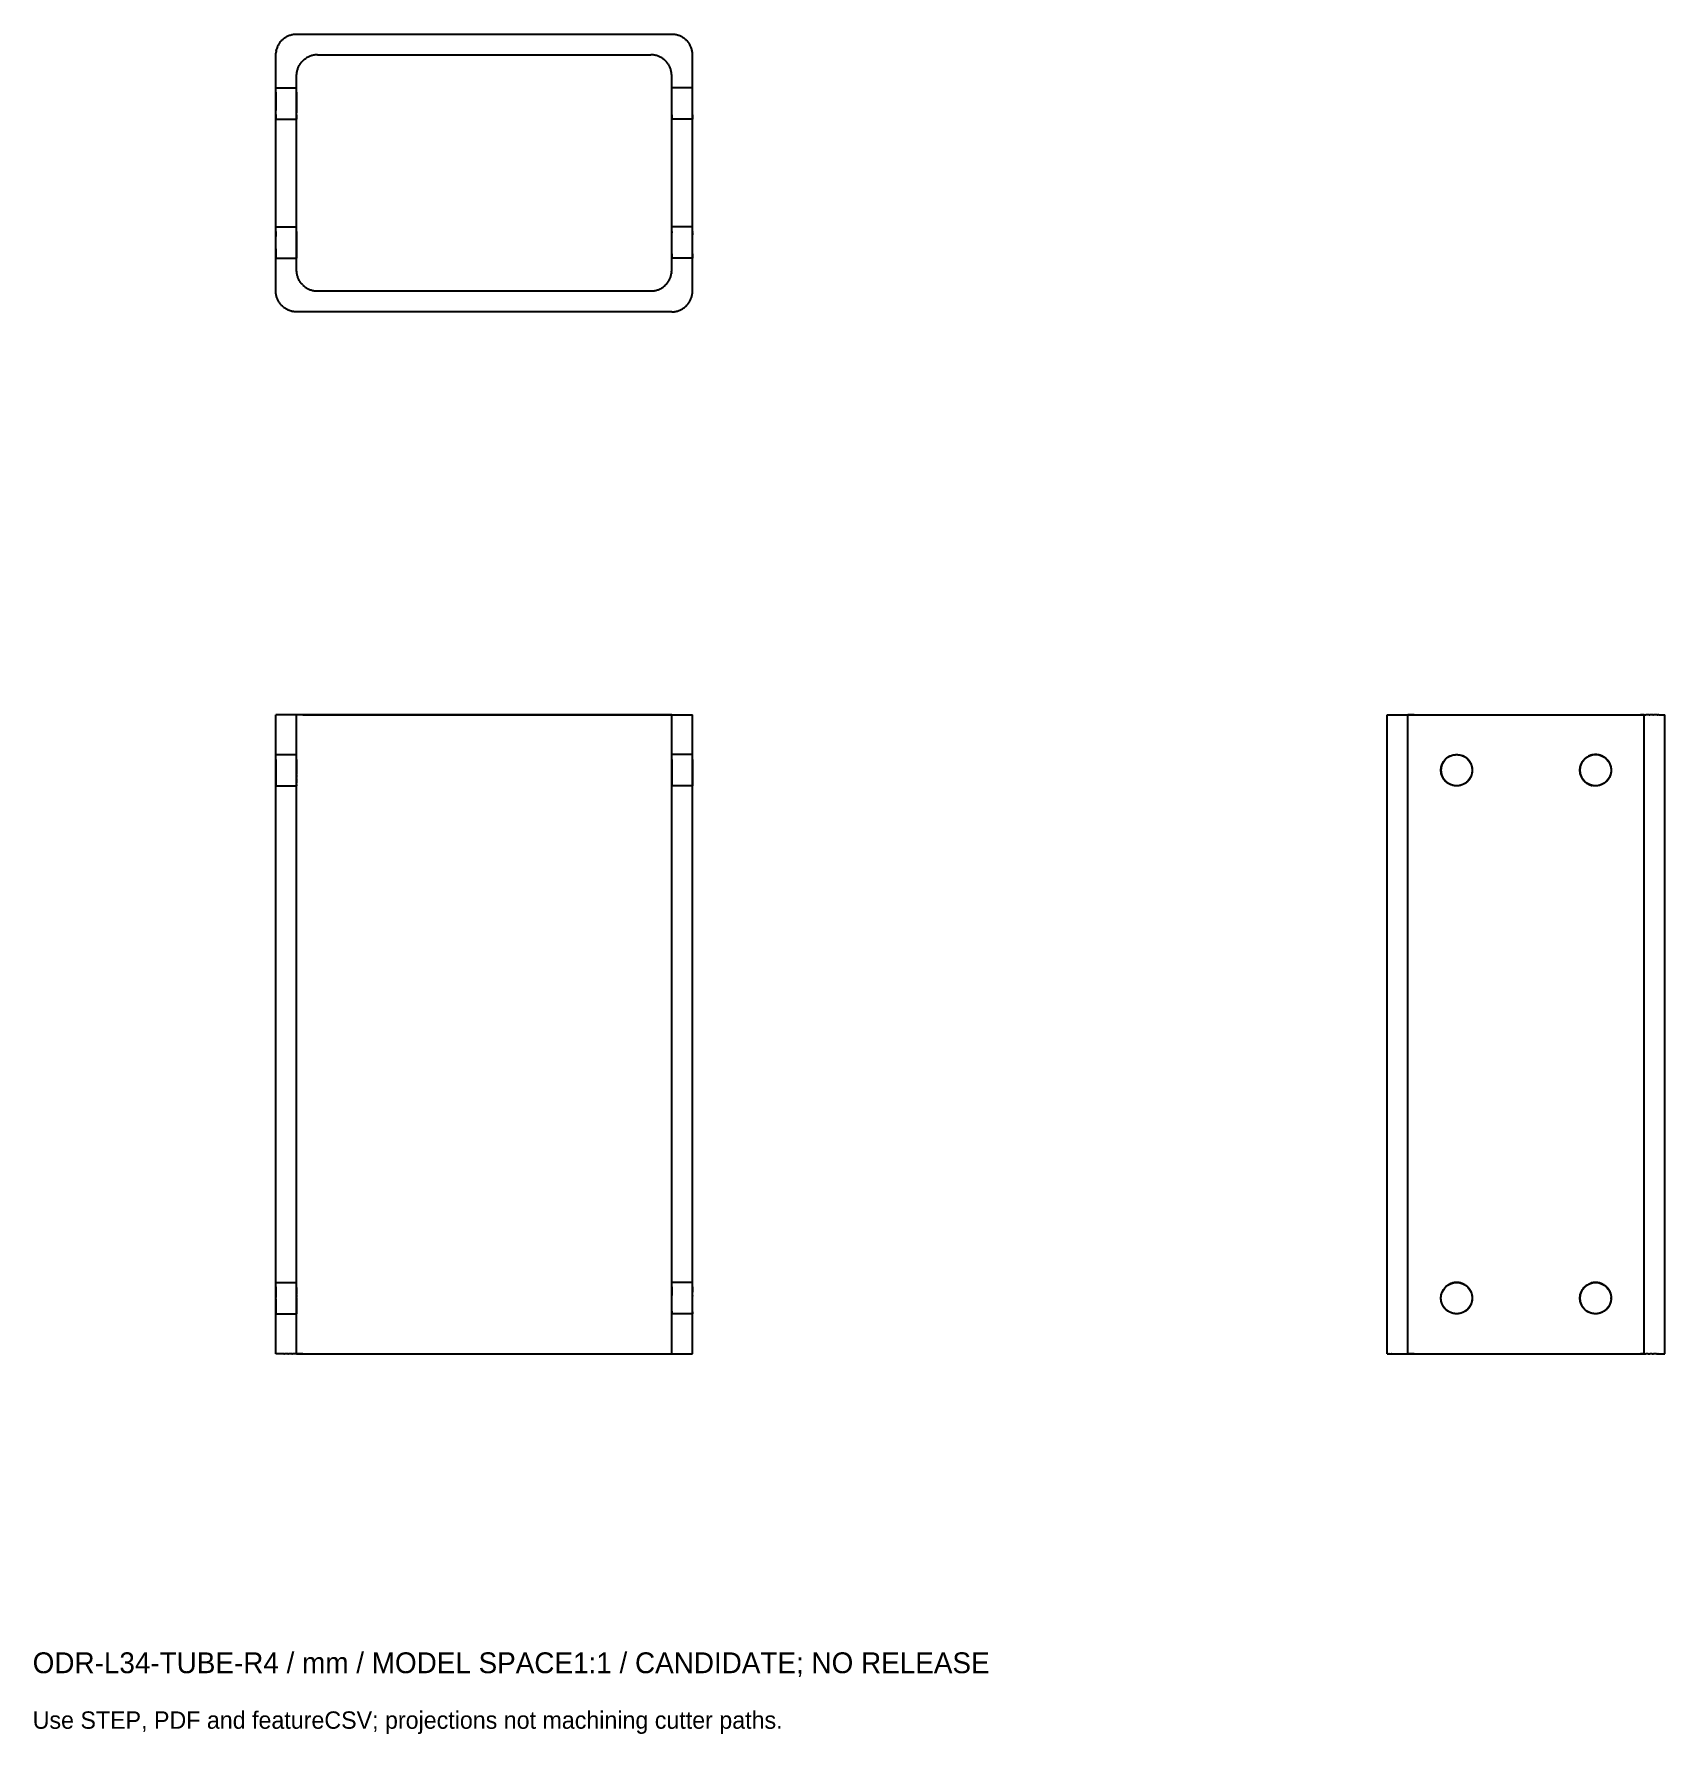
# Model space of a CAD drawing. Header units: millimetres. Extents: x -65 to 170, y -225 to 20.
import ezdxf

# ---------------------------------------------------------------- set-up
doc = ezdxf.new("R2010")
doc.units = ezdxf.units.MM
for name, color, linetype in [('FRONT_XZ', 7, 'Continuous'), ('SIDE_YZ', 7, 'Continuous'), ('TOP_XY', 7, 'Continuous')]:
    doc.layers.add(name, color=color, linetype=linetype)

msp = doc.modelspace()

# ---------------------------------------------------------------- texts
for s, height, p in [('ODR-L34-TUBE-R4 / mm / MODEL SPACE1:1 / CANDIDATE; NO RELEASE', 3, (-65, -216)), ('Use STEP, PDF and featureCSV; projections not machining cutter paths.', 2.5, (-65, -224))]:
    msp.add_text(s, height=height).set_placement(p)

# ---------------------------------------------------------------- linework, layer by layer
for centre in [(140, -86), (140, -86), (160, -86), (160, -86), (140, -162), (140, -162), (160, -162), (160, -162)]:
    msp.add_circle(centre, 2.25)
at = {"layer": 'FRONT_XZ'}
for p, q in [((-29.99, -78), (-30, -78)), ((-30, -170), (-30, -78)), ((-30, -78), (-30, -78)), ((-29.98, -78), (-29.99, -78)), ((-29.96, -78), (-29.98, -78)), ((-29.94, -78), (-29.96, -78)), ((-29.92, -78), (-29.94, -78)), ((-29.89, -78), (-29.92, -78)), ((-29.85, -78), (-29.89, -78)), ((-29.81, -78), (-29.85, -78)), ((-29.77, -78), (-29.81, -78)), ((-29.72, -78), (-29.77, -78)), ((-29.67, -78), (-29.72, -78)), ((-29.62, -78), (-29.67, -78)), ((-29.56, -78), (-29.62, -78)), ((-29.49, -78), (-29.56, -78)), ((-29.43, -78), (-29.49, -78)), ((-29.36, -78), (-29.43, -78)), ((-29.28, -78), (-29.36, -78)), ((-29.2, -78), (-29.28, -78)), ((-29.12, -78), (-29.2, -78)), ((-29.04, -78), (-29.12, -78)), ((-28.95, -78), (-29.04, -78)), ((-28.86, -78), (-28.95, -78)), ((-28.76, -78), (-28.86, -78)), ((-28.67, -78), (-28.76, -78)), ((-28.57, -78), (-28.67, -78)), ((-28.47, -78), (-28.57, -78)), ((-28.36, -78), (-28.47, -78)), ((-28.26, -78), (-28.36, -78)), ((-28.15, -78), (-28.26, -78)), ((-28.04, -78), (-28.15, -78)), ((-27.93, -78), (-28.04, -78)), ((-27.81, -78), (-27.93, -78)), ((-27.7, -78), (-27.81, -78)), ((-27.59, -78), (-27.7, -78)), ((-27.47, -78), (-27.59, -78)), ((-27.35, -78), (-27.47, -78)), ((-27.24, -78), (-27.35, -78)), ((-27.12, -78), (-27.24, -78)), ((-27, -78), (-27.12, -78)), ((27, -78), (-27, -78)), ((-26.99, -78), (-27, -78)), ((-27, -170), (-27, -78)), ((-27, -78), (-27, -78)), ((-26.98, -78), (-26.99, -78)), ((-26.96, -78), (-26.98, -78)), ((-26.94, -78), (-26.96, -78)), ((-26.92, -78), (-26.94, -78)), ((-26.89, -78), (-26.92, -78)), ((-26.85, -78), (-26.89, -78)), ((-26.81, -78), (-26.85, -78)), ((-26.77, -78), (-26.81, -78)), ((-26.72, -78), (-26.77, -78)), ((-26.67, -78), (-26.72, -78)), ((-26.62, -78), (-26.67, -78)), ((-26.56, -78), (-26.62, -78)), ((-26.49, -78), (-26.56, -78)), ((-26.43, -78), (-26.49, -78)), ((-26.36, -78), (-26.43, -78)), ((-26.28, -78), (-26.36, -78)), ((-26.2, -78), (-26.28, -78)), ((-26.12, -78), (-26.2, -78)), ((-26.12, -78), (-26.04, -78)), ((-26.04, -78), (-25.95, -78)), ((-25.95, -78), (-25.86, -78)), ((-25.86, -78), (-25.76, -78)), ((-25.76, -78), (-25.67, -78)), ((-25.67, -78), (-25.57, -78)), ((-25.57, -78), (-25.47, -78)), ((-25.47, -78), (-25.36, -78)), ((-25.36, -78), (-25.26, -78)), ((-25.26, -78), (-25.15, -78)), ((-25.15, -78), (-25.04, -78)), ((-25.04, -78), (-24.93, -78)), ((-24.93, -78), (-24.81, -78)), ((-24.81, -78), (-24.7, -78)), ((-24.7, -78), (-24.59, -78)), ((-24.59, -78), (-24.47, -78)), ((-24.47, -78), (-24.35, -78)), ((-24.35, -78), (-24.24, -78)), ((-24.24, -78), (-24.12, -78)), ((-24.12, -78), (-24, -78)), ((-24, -78), (24, -78)), ((24, -78), (24.12, -78)), ((24.12, -78), (24.24, -78)), ((24.24, -78), (24.35, -78)), ((24.35, -78), (24.47, -78)), ((24.47, -78), (24.59, -78)), ((24.59, -78), (24.7, -78)), ((24.7, -78), (24.81, -78)), ((24.81, -78), (24.93, -78)), ((24.93, -78), (25.04, -78)), ((25.04, -78), (25.15, -78)), ((25.15, -78), (25.26, -78)), ((25.26, -78), (25.36, -78)), ((25.36, -78), (25.47, -78)), ((25.47, -78), (25.57, -78)), ((25.57, -78), (25.67, -78)), ((25.67, -78), (25.76, -78)), ((25.76, -78), (25.86, -78)), ((25.86, -78), (25.95, -78)), ((25.95, -78), (26.04, -78)), ((26.04, -78), (26.12, -78)), ((26.12, -78), (26.2, -78)), ((26.2, -78), (26.28, -78)), ((26.28, -78), (26.36, -78)), ((26.36, -78), (26.43, -78)), ((26.43, -78), (26.49, -78)), ((26.49, -78), (26.56, -78)), ((26.56, -78), (26.62, -78)), ((26.62, -78), (26.67, -78)), ((26.67, -78), (26.72, -78)), ((26.72, -78), (26.77, -78)), ((26.77, -78), (26.81, -78)), ((26.81, -78), (26.85, -78)), ((26.85, -78), (26.89, -78)), ((26.89, -78), (26.92, -78)), ((26.92, -78), (26.94, -78)), ((26.94, -78), (26.96, -78)), ((26.98, -78), (26.96, -78)), ((26.99, -78), (26.98, -78)), ((26.99, -78), (27, -78)), ((27, -78), (27.12, -78)), ((27, -170), (27, -78)), ((27, -78), (27, -78)), ((27.12, -78), (27.24, -78)), ((27.24, -78), (27.35, -78)), ((27.35, -78), (27.47, -78)), ((27.47, -78), (27.59, -78)), ((27.59, -78), (27.7, -78)), ((27.7, -78), (27.81, -78)), ((27.81, -78), (27.93, -78)), ((27.93, -78), (28.04, -78)), ((28.04, -78), (28.15, -78)), ((28.15, -78), (28.26, -78)), ((28.26, -78), (28.36, -78)), ((28.36, -78), (28.47, -78)), ((28.47, -78), (28.57, -78)), ((28.57, -78), (28.67, -78)), ((28.67, -78), (28.76, -78)), ((28.76, -78), (28.86, -78)), ((28.86, -78), (28.95, -78)), ((28.95, -78), (29.04, -78)), ((29.04, -78), (29.12, -78)), ((29.12, -78), (29.2, -78)), ((29.2, -78), (29.28, -78)), ((29.28, -78), (29.36, -78)), ((29.36, -78), (29.43, -78)), ((29.43, -78), (29.49, -78)), ((29.49, -78), (29.56, -78)), ((29.56, -78), (29.62, -78)), ((29.62, -78), (29.67, -78)), ((29.67, -78), (29.72, -78)), ((29.72, -78), (29.77, -78)), ((29.77, -78), (29.81, -78)), ((29.81, -78), (29.85, -78)), ((29.85, -78), (29.89, -78)), ((29.89, -78), (29.92, -78)), ((29.92, -78), (29.94, -78)), ((29.94, -78), (29.96, -78)), ((29.96, -78), (29.98, -78)), ((29.98, -78), (29.99, -78)), ((29.99, -78), (30, -78)), ((30, -170), (30, -78)), ((30, -78), (30, -78)), ((-30, -83.76), (-30, -83.75)), ((-30, -83.75), (-30, -83.75)), ((-30, -83.75), (-27, -83.75)), ((-30, -83.77), (-30, -83.76)), ((-30, -83.79), (-30, -83.77)), ((-30, -83.8), (-30, -83.79)), ((-30, -83.82), (-30, -83.8)), ((-30, -83.85), (-30, -83.82)), ((-30, -83.88), (-30, -83.85)), ((-30, -83.91), (-30, -83.88)), ((-30, -83.94), (-30, -83.91)), ((-30, -83.98), (-30, -83.94)), ((-30, -84.02), (-30, -83.98)), ((-30, -84.07), (-30, -84.02)), ((-30, -84.11), (-30, -84.07)), ((-30, -84.16), (-30, -84.11)), ((-30, -84.22), (-30, -84.16)), ((-30, -84.27), (-30, -84.22)), ((-30, -84.33), (-30, -84.27)), ((-30, -84.39), (-30, -84.33)), ((-30, -84.46), (-30, -84.39)), ((-30, -84.46), (-30, -84.52)), ((-30, -84.52), (-30, -84.59)), ((-30, -84.59), (-30, -84.66)), ((-30, -84.66), (-30, -84.74)), ((-30, -84.74), (-30, -84.81)), ((-30, -84.81), (-30, -84.89)), ((-30, -84.89), (-30, -84.97)), ((-30, -84.97), (-30, -85.05)), ((-30, -85.05), (-30, -85.13)), ((-30, -85.13), (-30, -85.21)), ((-30, -85.21), (-30, -85.3)), ((-30, -85.3), (-30, -85.38)), ((-30, -85.38), (-30, -85.47)), ((-30, -85.47), (-30, -85.56)), ((-30, -85.56), (-30, -85.64)), ((-30, -85.64), (-30, -85.73)), ((-27, -83.76), (-27, -83.75)), ((-27, -83.75), (-27, -83.75)), ((-27, -83.77), (-27, -83.76)), ((-27, -83.79), (-27, -83.77)), ((-27, -83.8), (-27, -83.79)), ((-27, -83.82), (-27, -83.8)), ((-27, -83.85), (-27, -83.82)), ((-27, -83.88), (-27, -83.85)), ((-27, -83.91), (-27, -83.88)), ((-27, -83.94), (-27, -83.91)), ((-27, -83.98), (-27, -83.94)), ((-27, -84.02), (-27, -83.98)), ((-27, -84.07), (-27, -84.02)), ((-27, -84.11), (-27, -84.07)), ((-27, -84.16), (-27, -84.11)), ((-27, -84.22), (-27, -84.16)), ((-27, -84.27), (-27, -84.22)), ((-27, -84.33), (-27, -84.27)), ((-27, -84.39), (-27, -84.33)), ((-27, -84.46), (-27, -84.39)), ((-27, -84.46), (-27, -84.52)), ((-27, -84.52), (-27, -84.59)), ((-27, -84.59), (-27, -84.66)), ((-27, -84.66), (-27, -84.74)), ((-27, -84.74), (-27, -84.81)), ((-27, -84.81), (-27, -84.89)), ((-27, -84.89), (-27, -84.97)), ((-27, -84.97), (-27, -85.05)), ((-27, -85.05), (-27, -85.13)), ((-27, -85.13), (-27, -85.21)), ((-27, -85.21), (-27, -85.3)), ((-27, -85.3), (-27, -85.38)), ((-27, -85.38), (-27, -85.47)), ((-27, -85.47), (-27, -85.56)), ((-27, -85.56), (-27, -85.64)), ((-27, -85.64), (-27, -85.73)), ((27, -83.76), (27, -83.75)), ((30, -83.75), (27, -83.75)), ((27, -83.75), (27, -83.75)), ((27, -83.77), (27, -83.76)), ((27, -83.79), (27, -83.77)), ((27, -83.8), (27, -83.79)), ((27, -83.82), (27, -83.8)), ((27, -83.85), (27, -83.82)), ((27, -83.88), (27, -83.85)), ((27, -83.91), (27, -83.88)), ((27, -83.94), (27, -83.91)), ((27, -83.98), (27, -83.94)), ((27, -84.02), (27, -83.98)), ((27, -84.07), (27, -84.02)), ((27, -84.11), (27, -84.07)), ((27, -84.16), (27, -84.11)), ((27, -84.22), (27, -84.16)), ((27, -84.27), (27, -84.22)), ((27, -84.33), (27, -84.27)), ((27, -84.39), (27, -84.33)), ((27, -84.46), (27, -84.39)), ((27, -84.46), (27, -84.52)), ((27, -84.52), (27, -84.59)), ((27, -84.59), (27, -84.66)), ((27, -84.66), (27, -84.74)), ((27, -84.74), (27, -84.81)), ((27, -84.81), (27, -84.89)), ((27, -84.89), (27, -84.97)), ((27, -84.97), (27, -85.05)), ((27, -85.05), (27, -85.13)), ((27, -85.13), (27, -85.21)), ((27, -85.21), (27, -85.3)), ((27, -85.3), (27, -85.38)), ((27, -85.38), (27, -85.47)), ((27, -85.47), (27, -85.56)), ((27, -85.56), (27, -85.64)), ((27, -85.64), (27, -85.73)), ((30, -83.76), (30, -83.75)), ((30, -83.75), (30, -83.75)), ((30, -83.77), (30, -83.76)), ((30, -83.79), (30, -83.77)), ((30, -83.8), (30, -83.79)), ((30, -83.82), (30, -83.8)), ((30, -83.85), (30, -83.82)), ((30, -83.88), (30, -83.85)), ((30, -83.91), (30, -83.88)), ((30, -83.94), (30, -83.91)), ((30, -83.98), (30, -83.94)), ((30, -84.02), (30, -83.98)), ((30, -84.07), (30, -84.02)), ((30, -84.11), (30, -84.07)), ((30, -84.16), (30, -84.11)), ((30, -84.22), (30, -84.16)), ((30, -84.27), (30, -84.22)), ((30, -84.33), (30, -84.27)), ((30, -84.39), (30, -84.33)), ((30, -84.46), (30, -84.39)), ((30, -84.46), (30, -84.52)), ((30, -84.52), (30, -84.59)), ((30, -84.59), (30, -84.66)), ((30, -84.66), (30, -84.74)), ((30, -84.74), (30, -84.81)), ((30, -84.81), (30, -84.89)), ((30, -84.89), (30, -84.97)), ((30, -84.97), (30, -85.05)), ((30, -85.05), (30, -85.13)), ((30, -85.13), (30, -85.21)), ((30, -85.21), (30, -85.3)), ((30, -85.3), (30, -85.38)), ((30, -85.38), (30, -85.47)), ((30, -85.47), (30, -85.56)), ((30, -85.56), (30, -85.64)), ((30, -85.64), (30, -85.73)), ((-30, -85.73), (-30, -85.82)), ((-30, -85.82), (-30, -85.91)), ((-30, -85.91), (-30, -86)), ((-30, -86), (-30, -86.09)), ((-30, -86.09), (-30, -86.18)), ((-30, -86.18), (-30, -86.27)), ((-30, -86.27), (-30, -86.36)), ((-30, -86.36), (-30, -86.44)), ((-30, -86.44), (-30, -86.53)), ((-30, -86.53), (-30, -86.62)), ((-30, -86.62), (-30, -86.7)), ((-30, -86.7), (-30, -86.79)), ((-30, -86.79), (-30, -86.87)), ((-30, -86.87), (-30, -86.95)), ((-30, -86.95), (-30, -87.03)), ((-30, -87.03), (-30, -87.11)), ((-30, -87.11), (-30, -87.19)), ((-30, -87.19), (-30, -87.26)), ((-30, -87.26), (-30, -87.34)), ((-30, -87.34), (-30, -87.41)), ((-30, -87.41), (-30, -87.48)), ((-30, -87.48), (-30, -87.54)), ((-30, -87.54), (-30, -87.61)), ((-30, -87.61), (-30, -87.67)), ((-30, -87.67), (-30, -87.73)), ((-30, -87.73), (-30, -87.78)), ((-30, -87.78), (-30, -87.84)), ((-30, -87.84), (-30, -87.89)), ((-30, -87.89), (-30, -87.93)), ((-30, -87.93), (-30, -87.98)), ((-30, -87.98), (-30, -88.02)), ((-30, -88.02), (-30, -88.06)), ((-30, -88.06), (-30, -88.09)), ((-30, -88.09), (-30, -88.12)), ((-27, -85.73), (-27, -85.82)), ((-27, -85.82), (-27, -85.91)), ((-27, -85.91), (-27, -86)), ((-27, -86), (-27, -86.09)), ((-27, -86.09), (-27, -86.18)), ((-27, -86.18), (-27, -86.27)), ((-27, -86.27), (-27, -86.36)), ((-27, -86.36), (-27, -86.44)), ((-27, -86.44), (-27, -86.53)), ((-27, -86.53), (-27, -86.62)), ((-27, -86.7), (-27, -86.62)), ((-27, -86.7), (-27, -86.79)), ((-27, -86.79), (-27, -86.87)), ((-27, -86.87), (-27, -86.95)), ((-27, -87.03), (-27, -86.95)), ((-27, -87.03), (-27, -87.11)), ((-27, -87.19), (-27, -87.11)), ((-27, -87.19), (-27, -87.26)), ((-27, -87.34), (-27, -87.26)), ((-27, -87.34), (-27, -87.41)), ((-27, -87.41), (-27, -87.48)), ((-27, -87.48), (-27, -87.54)), ((-27, -87.54), (-27, -87.61)), ((-27, -87.61), (-27, -87.67)), ((-27, -87.67), (-27, -87.73)), ((-27, -87.73), (-27, -87.78)), ((-27, -87.78), (-27, -87.84)), ((-27, -87.89), (-27, -87.84)), ((-27, -87.89), (-27, -87.93)), ((-27, -87.98), (-27, -87.93)), ((-27, -87.98), (-27, -88.02)), ((-27, -88.06), (-27, -88.02)), ((-27, -88.06), (-27, -88.09)), ((-27, -88.12), (-27, -88.09)), ((27, -85.73), (27, -85.82)), ((27, -85.82), (27, -85.91)), ((27, -85.91), (27, -86)), ((27, -86), (27, -86.09)), ((27, -86.09), (27, -86.18)), ((27, -86.18), (27, -86.27)), ((27, -86.27), (27, -86.36)), ((27, -86.36), (27, -86.44)), ((27, -86.44), (27, -86.53)), ((27, -86.53), (27, -86.62)), ((27, -86.62), (27, -86.7)), ((27, -86.7), (27, -86.79)), ((27, -86.79), (27, -86.87)), ((27, -86.87), (27, -86.95)), ((27, -86.95), (27, -87.03)), ((27, -87.03), (27, -87.11)), ((27, -87.11), (27, -87.19)), ((27, -87.19), (27, -87.26)), ((27, -87.26), (27, -87.34)), ((27, -87.34), (27, -87.41)), ((27, -87.41), (27, -87.48)), ((27, -87.48), (27, -87.54)), ((27, -87.54), (27, -87.61)), ((27, -87.61), (27, -87.67)), ((27, -87.67), (27, -87.73)), ((27, -87.73), (27, -87.78)), ((27, -87.78), (27, -87.84)), ((27, -87.84), (27, -87.89)), ((27, -87.89), (27, -87.93)), ((27, -87.93), (27, -87.98)), ((27, -87.98), (27, -88.02)), ((27, -88.02), (27, -88.06)), ((27, -88.06), (27, -88.09)), ((27, -88.09), (27, -88.12)), ((30, -85.73), (30, -85.82)), ((30, -85.82), (30, -85.91)), ((30, -85.91), (30, -86)), ((30, -86), (30, -86.09)), ((30, -86.09), (30, -86.18)), ((30, -86.18), (30, -86.27)), ((30, -86.27), (30, -86.36)), ((30, -86.36), (30, -86.44)), ((30, -86.44), (30, -86.53)), ((30, -86.53), (30, -86.62)), ((30, -86.62), (30, -86.7)), ((30, -86.7), (30, -86.79)), ((30, -86.79), (30, -86.87)), ((30, -86.87), (30, -86.95)), ((30, -86.95), (30, -87.03)), ((30, -87.03), (30, -87.11)), ((30, -87.11), (30, -87.19)), ((30, -87.19), (30, -87.26)), ((30, -87.26), (30, -87.34)), ((30, -87.34), (30, -87.41)), ((30, -87.41), (30, -87.48)), ((30, -87.48), (30, -87.54)), ((30, -87.54), (30, -87.61)), ((30, -87.61), (30, -87.67)), ((30, -87.67), (30, -87.73)), ((30, -87.73), (30, -87.78)), ((30, -87.78), (30, -87.84)), ((30, -87.84), (30, -87.89)), ((30, -87.89), (30, -87.93)), ((30, -87.93), (30, -87.98)), ((30, -87.98), (30, -88.02)), ((30, -88.02), (30, -88.06)), ((30, -88.06), (30, -88.09)), ((30, -88.09), (30, -88.12)), ((-30, -88.12), (-30, -88.15)), ((-30, -88.15), (-30, -88.18)), ((-30, -88.18), (-30, -88.2)), ((-30, -88.2), (-30, -88.21)), ((-30, -88.21), (-30, -88.23)), ((-30, -88.23), (-30, -88.24)), ((-30, -88.24), (-30, -88.25)), ((-30, -88.25), (-30, -88.25)), ((-30, -88.25), (-27, -88.25)), ((-27, -88.12), (-27, -88.15)), ((-27, -88.15), (-27, -88.18)), ((-27, -88.18), (-27, -88.2)), ((-27, -88.2), (-27, -88.21)), ((-27, -88.21), (-27, -88.23)), ((-27, -88.23), (-27, -88.24)), ((-27, -88.24), (-27, -88.25)), ((-27, -88.25), (-27, -88.25)), ((27, -88.12), (27, -88.15)), ((27, -88.15), (27, -88.18)), ((27, -88.18), (27, -88.2)), ((27, -88.2), (27, -88.21)), ((27, -88.21), (27, -88.23)), ((27, -88.23), (27, -88.24)), ((27, -88.24), (27, -88.25)), ((30, -88.25), (27, -88.25)), ((27, -88.25), (27, -88.25)), ((30, -88.12), (30, -88.15)), ((30, -88.15), (30, -88.18)), ((30, -88.18), (30, -88.2)), ((30, -88.21), (30, -88.2)), ((30, -88.21), (30, -88.23)), ((30, -88.23), (30, -88.24)), ((30, -88.24), (30, -88.25)), ((30, -88.25), (30, -88.25)), ((-30, -159.76), (-30, -159.75)), ((-30, -159.75), (-30, -159.75)), ((-30, -159.75), (-27, -159.75)), ((-30, -159.77), (-30, -159.76)), ((-30, -159.79), (-30, -159.77)), ((-30, -159.8), (-30, -159.79)), ((-30, -159.82), (-30, -159.8)), ((-30, -159.85), (-30, -159.82)), ((-30, -159.88), (-30, -159.85)), ((-30, -159.91), (-30, -159.88)), ((-30, -159.94), (-30, -159.91)), ((-30, -159.98), (-30, -159.94)), ((-30, -160.02), (-30, -159.98)), ((-30, -160.07), (-30, -160.02)), ((-30, -160.11), (-30, -160.07)), ((-30, -160.16), (-30, -160.11)), ((-30, -160.22), (-30, -160.16)), ((-30, -160.27), (-30, -160.22)), ((-30, -160.33), (-30, -160.27)), ((-30, -160.39), (-30, -160.33)), ((-30, -160.39), (-30, -160.46)), ((-30, -160.46), (-30, -160.52)), ((-30, -160.52), (-30, -160.59)), ((-30, -160.59), (-30, -160.66)), ((-30, -160.66), (-30, -160.74)), ((-30, -160.74), (-30, -160.81)), ((-30, -160.81), (-30, -160.89)), ((-30, -160.89), (-30, -160.97)), ((-30, -160.97), (-30, -161.05)), ((-30, -161.05), (-30, -161.13)), ((-30, -161.13), (-30, -161.21)), ((-30, -161.21), (-30, -161.3)), ((-30, -161.3), (-30, -161.38)), ((-30, -161.38), (-30, -161.47)), ((-30, -161.47), (-30, -161.56)), ((-27, -159.76), (-27, -159.75)), ((-27, -159.75), (-27, -159.75)), ((-27, -159.77), (-27, -159.76)), ((-27, -159.79), (-27, -159.77)), ((-27, -159.8), (-27, -159.79)), ((-27, -159.82), (-27, -159.8)), ((-27, -159.85), (-27, -159.82)), ((-27, -159.88), (-27, -159.85)), ((-27, -159.91), (-27, -159.88)), ((-27, -159.94), (-27, -159.91)), ((-27, -159.98), (-27, -159.94)), ((-27, -160.02), (-27, -159.98)), ((-27, -160.07), (-27, -160.02)), ((-27, -160.11), (-27, -160.07)), ((-27, -160.16), (-27, -160.11)), ((-27, -160.22), (-27, -160.16)), ((-27, -160.27), (-27, -160.22)), ((-27, -160.33), (-27, -160.27)), ((-27, -160.39), (-27, -160.33)), ((-27, -160.46), (-27, -160.39)), ((-27, -160.46), (-27, -160.52)), ((-27, -160.52), (-27, -160.59)), ((-27, -160.59), (-27, -160.66)), ((-27, -160.66), (-27, -160.74)), ((-27, -160.74), (-27, -160.81)), ((-27, -160.81), (-27, -160.89)), ((-27, -160.89), (-27, -160.97)), ((-27, -160.97), (-27, -161.05)), ((-27, -161.05), (-27, -161.13)), ((-27, -161.13), (-27, -161.21)), ((-27, -161.21), (-27, -161.3)), ((-27, -161.3), (-27, -161.38)), ((-27, -161.38), (-27, -161.47)), ((-27, -161.56), (-27, -161.47)), ((27, -159.76), (27, -159.75)), ((30, -159.75), (27, -159.75)), ((27, -159.75), (27, -159.75)), ((27, -159.77), (27, -159.76)), ((27, -159.79), (27, -159.77)), ((27, -159.8), (27, -159.79)), ((27, -159.82), (27, -159.8)), ((27, -159.85), (27, -159.82)), ((27, -159.88), (27, -159.85)), ((27, -159.91), (27, -159.88)), ((27, -159.94), (27, -159.91)), ((27, -159.98), (27, -159.94)), ((27, -160.02), (27, -159.98)), ((27, -160.07), (27, -160.02)), ((27, -160.11), (27, -160.07)), ((27, -160.16), (27, -160.11)), ((27, -160.22), (27, -160.16)), ((27, -160.27), (27, -160.22)), ((27, -160.33), (27, -160.27)), ((27, -160.39), (27, -160.33)), ((27, -160.39), (27, -160.46)), ((27, -160.46), (27, -160.52)), ((27, -160.52), (27, -160.59)), ((27, -160.59), (27, -160.66)), ((27, -160.66), (27, -160.74)), ((27, -160.74), (27, -160.81)), ((27, -160.81), (27, -160.89)), ((27, -160.89), (27, -160.97)), ((27, -160.97), (27, -161.05)), ((27, -161.05), (27, -161.13)), ((27, -161.13), (27, -161.21)), ((27, -161.21), (27, -161.3)), ((27, -161.3), (27, -161.38)), ((27, -161.38), (27, -161.47)), ((27, -161.47), (27, -161.56)), ((30, -159.76), (30, -159.75)), ((30, -159.75), (30, -159.75)), ((30, -159.77), (30, -159.76)), ((30, -159.79), (30, -159.77)), ((30, -159.8), (30, -159.79)), ((30, -159.82), (30, -159.8)), ((30, -159.85), (30, -159.82)), ((30, -159.88), (30, -159.85)), ((30, -159.91), (30, -159.88)), ((30, -159.94), (30, -159.91)), ((30, -159.98), (30, -159.94)), ((30, -160.02), (30, -159.98)), ((30, -160.07), (30, -160.02)), ((30, -160.11), (30, -160.07)), ((30, -160.16), (30, -160.11)), ((30, -160.22), (30, -160.16)), ((30, -160.27), (30, -160.22)), ((30, -160.33), (30, -160.27)), ((30, -160.39), (30, -160.33)), ((30, -160.39), (30, -160.46)), ((30, -160.46), (30, -160.52)), ((30, -160.52), (30, -160.59)), ((30, -160.59), (30, -160.66)), ((30, -160.66), (30, -160.74)), ((30, -160.74), (30, -160.81)), ((30, -160.81), (30, -160.89)), ((30, -160.89), (30, -160.97)), ((30, -160.97), (30, -161.05)), ((30, -161.05), (30, -161.13)), ((30, -161.21), (30, -161.13)), ((30, -161.3), (30, -161.21)), ((30, -161.38), (30, -161.3)), ((30, -161.47), (30, -161.38)), ((30, -161.56), (30, -161.47)), ((-30, -161.56), (-30, -161.64)), ((-30, -161.64), (-30, -161.73)), ((-30, -161.73), (-30, -161.82)), ((-30, -161.82), (-30, -161.91)), ((-30, -162), (-30, -161.91)), ((-30, -162.09), (-30, -162)), ((-30, -162.09), (-30, -162.18)), ((-30, -162.18), (-30, -162.27)), ((-30, -162.27), (-30, -162.36)), ((-30, -162.36), (-30, -162.44)), ((-30, -162.44), (-30, -162.53)), ((-30, -162.53), (-30, -162.62)), ((-30, -162.62), (-30, -162.7)), ((-30, -162.7), (-30, -162.79)), ((-30, -162.79), (-30, -162.87)), ((-30, -162.87), (-30, -162.95)), ((-30, -162.95), (-30, -163.03)), ((-30, -163.03), (-30, -163.11)), ((-30, -163.11), (-30, -163.19)), ((-30, -163.19), (-30, -163.26)), ((-30, -163.26), (-30, -163.34)), ((-30, -163.34), (-30, -163.41)), ((-30, -163.41), (-30, -163.48)), ((-30, -163.48), (-30, -163.54)), ((-30, -163.54), (-30, -163.61)), ((-30, -163.61), (-30, -163.67)), ((-30, -163.67), (-30, -163.73)), ((-30, -163.73), (-30, -163.78)), ((-30, -163.78), (-30, -163.84)), ((-30, -163.84), (-30, -163.89)), ((-30, -163.89), (-30, -163.93)), ((-30, -163.93), (-30, -163.98)), ((-30, -163.98), (-30, -164.02)), ((-27, -161.56), (-27, -161.64)), ((-27, -161.64), (-27, -161.73)), ((-27, -161.73), (-27, -161.82)), ((-27, -161.82), (-27, -161.91)), ((-27, -162), (-27, -161.91)), ((-27, -162), (-27, -162.09)), ((-27, -162.09), (-27, -162.18)), ((-27, -162.18), (-27, -162.27)), ((-27, -162.27), (-27, -162.36)), ((-27, -162.36), (-27, -162.44)), ((-27, -162.44), (-27, -162.53)), ((-27, -162.53), (-27, -162.62)), ((-27, -162.62), (-27, -162.7)), ((-27, -162.7), (-27, -162.79)), ((-27, -162.79), (-27, -162.87)), ((-27, -162.87), (-27, -162.95)), ((-27, -162.95), (-27, -163.03)), ((-27, -163.03), (-27, -163.11)), ((-27, -163.11), (-27, -163.19)), ((-27, -163.19), (-27, -163.26)), ((-27, -163.26), (-27, -163.34)), ((-27, -163.34), (-27, -163.41)), ((-27, -163.41), (-27, -163.48)), ((-27, -163.48), (-27, -163.54)), ((-27, -163.54), (-27, -163.61)), ((-27, -163.61), (-27, -163.67)), ((-27, -163.67), (-27, -163.73)), ((-27, -163.73), (-27, -163.78)), ((-27, -163.78), (-27, -163.84)), ((-27, -163.84), (-27, -163.89)), ((-27, -163.89), (-27, -163.93)), ((-27, -163.93), (-27, -163.98)), ((-27, -163.98), (-27, -164.02)), ((27, -161.56), (27, -161.64)), ((27, -161.73), (27, -161.64)), ((27, -161.82), (27, -161.73)), ((27, -161.91), (27, -161.82)), ((27, -162), (27, -161.91)), ((27, -162.09), (27, -162)), ((27, -162.18), (27, -162.09)), ((27, -162.27), (27, -162.18)), ((27, -162.36), (27, -162.27)), ((27, -162.44), (27, -162.36)), ((27, -162.53), (27, -162.44)), ((27, -162.62), (27, -162.53)), ((27, -162.7), (27, -162.62)), ((27, -162.79), (27, -162.7)), ((27, -162.87), (27, -162.79)), ((27, -162.95), (27, -162.87)), ((27, -163.03), (27, -162.95)), ((27, -163.11), (27, -163.03)), ((27, -163.19), (27, -163.11)), ((27, -163.26), (27, -163.19)), ((27, -163.34), (27, -163.26)), ((27, -163.41), (27, -163.34)), ((27, -163.48), (27, -163.41)), ((27, -163.54), (27, -163.48)), ((27, -163.61), (27, -163.54)), ((27, -163.67), (27, -163.61)), ((27, -163.73), (27, -163.67)), ((27, -163.78), (27, -163.73)), ((27, -163.84), (27, -163.78)), ((27, -163.89), (27, -163.84)), ((27, -163.89), (27, -163.93)), ((27, -163.93), (27, -163.98)), ((27, -163.98), (27, -164.02)), ((30, -161.64), (30, -161.56)), ((30, -161.64), (30, -161.73)), ((30, -161.82), (30, -161.73)), ((30, -161.91), (30, -161.82)), ((30, -162), (30, -161.91)), ((30, -162.09), (30, -162)), ((30, -162.18), (30, -162.09)), ((30, -162.27), (30, -162.18)), ((30, -162.36), (30, -162.27)), ((30, -162.44), (30, -162.36)), ((30, -162.53), (30, -162.44)), ((30, -162.62), (30, -162.53)), ((30, -162.7), (30, -162.62)), ((30, -162.79), (30, -162.7)), ((30, -162.87), (30, -162.79)), ((30, -162.95), (30, -162.87)), ((30, -163.03), (30, -162.95)), ((30, -163.11), (30, -163.03)), ((30, -163.19), (30, -163.11)), ((30, -163.26), (30, -163.19)), ((30, -163.34), (30, -163.26)), ((30, -163.41), (30, -163.34)), ((30, -163.48), (30, -163.41)), ((30, -163.54), (30, -163.48)), ((30, -163.61), (30, -163.54)), ((30, -163.67), (30, -163.61)), ((30, -163.73), (30, -163.67)), ((30, -163.78), (30, -163.73)), ((30, -163.84), (30, -163.78)), ((30, -163.89), (30, -163.84)), ((30, -163.93), (30, -163.89)), ((30, -163.98), (30, -163.93)), ((30, -163.98), (30, -164.02)), ((-30, -164.02), (-30, -164.06)), ((-30, -164.06), (-30, -164.09)), ((-30, -164.09), (-30, -164.12)), ((-30, -164.12), (-30, -164.15)), ((-30, -164.15), (-30, -164.18)), ((-30, -164.18), (-30, -164.2)), ((-30, -164.2), (-30, -164.21)), ((-30, -164.21), (-30, -164.23)), ((-30, -164.23), (-30, -164.24)), ((-30, -164.24), (-30, -164.25)), ((-30, -164.25), (-30, -164.25)), ((-30, -164.25), (-27, -164.25)), ((-27, -164.02), (-27, -164.06)), ((-27, -164.06), (-27, -164.09)), ((-27, -164.09), (-27, -164.12)), ((-27, -164.12), (-27, -164.15)), ((-27, -164.15), (-27, -164.18)), ((-27, -164.18), (-27, -164.2)), ((-27, -164.2), (-27, -164.21)), ((-27, -164.21), (-27, -164.23)), ((-27, -164.23), (-27, -164.24)), ((-27, -164.24), (-27, -164.25)), ((-27, -164.25), (-27, -164.25)), ((27, -164.02), (27, -164.06)), ((27, -164.06), (27, -164.09)), ((27, -164.09), (27, -164.12)), ((27, -164.12), (27, -164.15)), ((27, -164.15), (27, -164.18)), ((27, -164.18), (27, -164.2)), ((27, -164.2), (27, -164.21)), ((27, -164.21), (27, -164.23)), ((27, -164.23), (27, -164.24)), ((27, -164.24), (27, -164.25)), ((30, -164.25), (27, -164.25)), ((27, -164.25), (27, -164.25)), ((30, -164.02), (30, -164.06)), ((30, -164.06), (30, -164.09)), ((30, -164.09), (30, -164.12)), ((30, -164.12), (30, -164.15)), ((30, -164.15), (30, -164.18)), ((30, -164.18), (30, -164.2)), ((30, -164.2), (30, -164.21)), ((30, -164.21), (30, -164.23)), ((30, -164.23), (30, -164.24)), ((30, -164.24), (30, -164.25)), ((30, -164.25), (30, -164.25)), ((-29.99, -170), (-30, -170)), ((-30, -170), (-30, -170)), ((-29.98, -170), (-29.99, -170)), ((-29.96, -170), (-29.98, -170)), ((-29.94, -170), (-29.96, -170)), ((-29.92, -170), (-29.94, -170)), ((-29.89, -170), (-29.92, -170)), ((-29.85, -170), (-29.89, -170)), ((-29.81, -170), (-29.85, -170)), ((-29.77, -170), (-29.81, -170)), ((-29.72, -170), (-29.77, -170)), ((-29.67, -170), (-29.72, -170)), ((-29.62, -170), (-29.67, -170)), ((-29.56, -170), (-29.62, -170)), ((-29.49, -170), (-29.56, -170)), ((-29.43, -170), (-29.49, -170)), ((-29.36, -170), (-29.43, -170)), ((-29.28, -170), (-29.36, -170)), ((-29.2, -170), (-29.28, -170)), ((-29.12, -170), (-29.2, -170)), ((-29.04, -170), (-29.12, -170)), ((-28.95, -170), (-29.04, -170)), ((-28.86, -170), (-28.95, -170)), ((-28.86, -170), (-28.76, -170)), ((-28.67, -170), (-28.76, -170)), ((-28.57, -170), (-28.67, -170)), ((-28.47, -170), (-28.57, -170)), ((-28.36, -170), (-28.47, -170)), ((-28.26, -170), (-28.36, -170)), ((-28.26, -170), (-28.15, -170)), ((-28.04, -170), (-28.15, -170)), ((-27.93, -170), (-28.04, -170)), ((-27.81, -170), (-27.93, -170)), ((-27.7, -170), (-27.81, -170)), ((-27.7, -170), (-27.59, -170)), ((-27.47, -170), (-27.59, -170)), ((-27.35, -170), (-27.47, -170)), ((-27.24, -170), (-27.35, -170)), ((-27.12, -170), (-27.24, -170)), ((-27, -170), (-27.12, -170)), ((-27, -170), (27, -170)), ((-26.99, -170), (-27, -170)), ((-27, -170), (-27, -170)), ((-26.98, -170), (-26.99, -170)), ((-26.96, -170), (-26.98, -170)), ((-26.94, -170), (-26.96, -170)), ((-26.92, -170), (-26.94, -170)), ((-26.89, -170), (-26.92, -170)), ((-26.85, -170), (-26.89, -170)), ((-26.81, -170), (-26.85, -170)), ((-26.77, -170), (-26.81, -170)), ((-26.72, -170), (-26.77, -170)), ((-26.67, -170), (-26.72, -170)), ((-26.62, -170), (-26.67, -170)), ((-26.56, -170), (-26.62, -170)), ((-26.49, -170), (-26.56, -170)), ((-26.43, -170), (-26.49, -170)), ((-26.36, -170), (-26.43, -170)), ((-26.28, -170), (-26.36, -170)), ((-26.2, -170), (-26.28, -170)), ((-26.12, -170), (-26.2, -170)), ((-26.12, -170), (-26.04, -170)), ((-26.04, -170), (-25.95, -170)), ((-25.95, -170), (-25.86, -170)), ((-25.86, -170), (-25.76, -170)), ((-25.76, -170), (-25.67, -170)), ((-25.67, -170), (-25.57, -170)), ((-25.57, -170), (-25.47, -170)), ((-25.47, -170), (-25.36, -170)), ((-25.36, -170), (-25.26, -170)), ((-25.26, -170), (-25.15, -170)), ((-25.15, -170), (-25.04, -170)), ((-25.04, -170), (-24.93, -170)), ((-24.93, -170), (-24.81, -170)), ((-24.81, -170), (-24.7, -170)), ((-24.7, -170), (-24.59, -170)), ((-24.59, -170), (-24.47, -170)), ((-24.47, -170), (-24.35, -170)), ((-24.35, -170), (-24.24, -170)), ((-24.24, -170), (-24.12, -170)), ((-24.12, -170), (-24, -170)), ((-24, -170), (24, -170)), ((24, -170), (24.12, -170)), ((24.12, -170), (24.24, -170)), ((24.24, -170), (24.35, -170)), ((24.35, -170), (24.47, -170)), ((24.47, -170), (24.59, -170)), ((24.59, -170), (24.7, -170)), ((24.7, -170), (24.81, -170)), ((24.81, -170), (24.93, -170)), ((24.93, -170), (25.04, -170)), ((25.04, -170), (25.15, -170)), ((25.15, -170), (25.26, -170)), ((25.26, -170), (25.36, -170)), ((25.36, -170), (25.47, -170)), ((25.47, -170), (25.57, -170)), ((25.57, -170), (25.67, -170)), ((25.67, -170), (25.76, -170)), ((25.76, -170), (25.86, -170)), ((25.86, -170), (25.95, -170)), ((25.95, -170), (26.04, -170)), ((26.04, -170), (26.12, -170)), ((26.12, -170), (26.2, -170)), ((26.2, -170), (26.28, -170)), ((26.28, -170), (26.36, -170)), ((26.36, -170), (26.43, -170)), ((26.43, -170), (26.49, -170)), ((26.49, -170), (26.56, -170)), ((26.56, -170), (26.62, -170)), ((26.62, -170), (26.67, -170)), ((26.67, -170), (26.72, -170)), ((26.72, -170), (26.77, -170)), ((26.77, -170), (26.81, -170)), ((26.81, -170), (26.85, -170)), ((26.85, -170), (26.89, -170)), ((26.89, -170), (26.92, -170)), ((26.92, -170), (26.94, -170)), ((26.94, -170), (26.96, -170)), ((26.98, -170), (26.96, -170)), ((26.98, -170), (26.99, -170)), ((26.99, -170), (27, -170)), ((27, -170), (27.12, -170)), ((27, -170), (27, -170)), ((27.12, -170), (27.24, -170)), ((27.24, -170), (27.35, -170)), ((27.35, -170), (27.47, -170)), ((27.47, -170), (27.59, -170)), ((27.59, -170), (27.7, -170)), ((27.7, -170), (27.81, -170)), ((27.81, -170), (27.93, -170)), ((27.93, -170), (28.04, -170)), ((28.04, -170), (28.15, -170)), ((28.15, -170), (28.26, -170)), ((28.26, -170), (28.36, -170)), ((28.36, -170), (28.47, -170)), ((28.47, -170), (28.57, -170)), ((28.57, -170), (28.67, -170)), ((28.67, -170), (28.76, -170)), ((28.76, -170), (28.86, -170)), ((28.86, -170), (28.95, -170)), ((28.95, -170), (29.04, -170)), ((29.04, -170), (29.12, -170)), ((29.12, -170), (29.2, -170)), ((29.2, -170), (29.28, -170)), ((29.28, -170), (29.36, -170)), ((29.36, -170), (29.43, -170)), ((29.43, -170), (29.49, -170)), ((29.49, -170), (29.56, -170)), ((29.56, -170), (29.62, -170)), ((29.62, -170), (29.67, -170)), ((29.67, -170), (29.72, -170)), ((29.72, -170), (29.77, -170)), ((29.77, -170), (29.81, -170)), ((29.81, -170), (29.85, -170)), ((29.85, -170), (29.89, -170)), ((29.89, -170), (29.92, -170)), ((29.92, -170), (29.94, -170)), ((29.94, -170), (29.96, -170)), ((29.96, -170), (29.98, -170)), ((29.98, -170), (29.99, -170)), ((29.99, -170), (30, -170)), ((30, -170), (30, -170))]:
    msp.add_line(p, q, dxfattribs=at)
at = {"layer": 'SIDE_YZ'}
for p, q in [((130, -170), (130, -78)), ((130, -78), (130, -78)), ((130, -78), (130.01, -78)), ((130.01, -78), (130.02, -78)), ((130.02, -78), (130.04, -78)), ((130.04, -78), (130.06, -78)), ((130.06, -78), (130.08, -78)), ((130.08, -78), (130.11, -78)), ((130.11, -78), (130.15, -78)), ((130.15, -78), (130.19, -78)), ((130.19, -78), (130.23, -78)), ((130.23, -78), (130.28, -78)), ((130.28, -78), (130.33, -78)), ((130.33, -78), (130.38, -78)), ((130.38, -78), (130.44, -78)), ((130.44, -78), (130.51, -78)), ((130.51, -78), (130.57, -78)), ((130.57, -78), (130.64, -78)), ((130.64, -78), (130.72, -78)), ((130.72, -78), (130.8, -78)), ((130.8, -78), (130.88, -78)), ((130.88, -78), (130.96, -78)), ((130.96, -78), (131.05, -78)), ((131.05, -78), (131.14, -78)), ((131.14, -78), (131.24, -78)), ((131.24, -78), (131.33, -78)), ((131.33, -78), (131.43, -78)), ((131.43, -78), (131.53, -78)), ((131.53, -78), (131.64, -78)), ((131.64, -78), (131.74, -78)), ((131.74, -78), (131.85, -78)), ((131.85, -78), (131.96, -78)), ((131.96, -78), (132.07, -78)), ((132.07, -78), (132.19, -78)), ((132.19, -78), (132.3, -78)), ((132.3, -78), (132.41, -78)), ((132.41, -78), (132.53, -78)), ((132.53, -78), (132.65, -78)), ((132.65, -78), (132.76, -78)), ((132.76, -78), (132.88, -78)), ((132.88, -78), (133, -78)), ((133.01, -78), (133, -78)), ((133, -170), (133, -78)), ((133, -78), (133, -78)), ((133, -78), (167, -78)), ((133.02, -78), (133.01, -78)), ((133.04, -78), (133.02, -78)), ((133.06, -78), (133.04, -78)), ((133.08, -78), (133.06, -78)), ((133.11, -78), (133.08, -78)), ((133.15, -78), (133.11, -78)), ((133.19, -78), (133.15, -78)), ((133.23, -78), (133.19, -78)), ((133.28, -78), (133.23, -78)), ((133.33, -78), (133.28, -78)), ((133.38, -78), (133.33, -78)), ((133.44, -78), (133.38, -78)), ((133.51, -78), (133.44, -78)), ((133.57, -78), (133.51, -78)), ((133.64, -78), (133.57, -78)), ((133.72, -78), (133.64, -78)), ((133.8, -78), (133.72, -78)), ((133.88, -78), (133.8, -78)), ((133.88, -78), (133.96, -78)), ((133.96, -78), (134.05, -78)), ((134.05, -78), (134.14, -78)), ((134.14, -78), (134.24, -78)), ((134.24, -78), (134.33, -78)), ((134.33, -78), (134.43, -78)), ((134.43, -78), (134.53, -78)), ((134.53, -78), (134.64, -78)), ((134.64, -78), (134.74, -78)), ((134.74, -78), (134.85, -78)), ((134.85, -78), (134.96, -78)), ((134.96, -78), (135.07, -78)), ((135.07, -78), (135.19, -78)), ((135.19, -78), (135.3, -78)), ((135.3, -78), (135.41, -78)), ((135.41, -78), (135.53, -78)), ((135.53, -78), (135.65, -78)), ((135.65, -78), (135.76, -78)), ((135.76, -78), (135.88, -78)), ((135.88, -78), (136, -78)), ((136, -78), (164, -78)), ((164, -78), (164.12, -78)), ((164.12, -78), (164.24, -78)), ((164.24, -78), (164.35, -78)), ((164.35, -78), (164.47, -78)), ((164.47, -78), (164.59, -78)), ((164.59, -78), (164.7, -78)), ((164.7, -78), (164.81, -78)), ((164.81, -78), (164.93, -78)), ((164.93, -78), (165.04, -78)), ((165.04, -78), (165.15, -78)), ((165.15, -78), (165.26, -78)), ((165.26, -78), (165.36, -78)), ((165.36, -78), (165.47, -78)), ((165.47, -78), (165.57, -78)), ((165.57, -78), (165.67, -78)), ((165.67, -78), (165.76, -78)), ((165.76, -78), (165.86, -78)), ((165.86, -78), (165.95, -78)), ((165.95, -78), (166.04, -78)), ((166.04, -78), (166.12, -78)), ((166.12, -78), (166.2, -78)), ((166.2, -78), (166.28, -78)), ((166.28, -78), (166.36, -78)), ((166.36, -78), (166.43, -78)), ((166.43, -78), (166.49, -78)), ((166.56, -78), (166.49, -78)), ((166.62, -78), (166.56, -78)), ((166.67, -78), (166.62, -78)), ((166.72, -78), (166.67, -78)), ((166.77, -78), (166.72, -78)), ((166.81, -78), (166.77, -78)), ((166.85, -78), (166.81, -78)), ((166.89, -78), (166.85, -78)), ((166.92, -78), (166.89, -78)), ((166.94, -78), (166.92, -78)), ((166.96, -78), (166.94, -78)), ((166.98, -78), (166.96, -78)), ((166.99, -78), (166.98, -78)), ((167, -78), (166.99, -78)), ((167, -78), (167.12, -78)), ((167, -170), (167, -78)), ((167, -78), (167, -78)), ((167.12, -78), (167.24, -78)), ((167.35, -78), (167.24, -78)), ((167.47, -78), (167.35, -78)), ((167.59, -78), (167.47, -78)), ((167.7, -78), (167.59, -78)), ((167.7, -78), (167.81, -78)), ((167.93, -78), (167.81, -78)), ((168.04, -78), (167.93, -78)), ((168.15, -78), (168.04, -78)), ((168.26, -78), (168.15, -78)), ((168.26, -78), (168.36, -78)), ((168.47, -78), (168.36, -78)), ((168.57, -78), (168.47, -78)), ((168.67, -78), (168.57, -78)), ((168.76, -78), (168.67, -78)), ((168.86, -78), (168.76, -78)), ((168.86, -78), (168.95, -78)), ((169.04, -78), (168.95, -78)), ((169.12, -78), (169.04, -78)), ((169.12, -78), (169.2, -78)), ((169.2, -78), (169.28, -78)), ((169.28, -78), (169.36, -78)), ((169.36, -78), (169.43, -78)), ((169.43, -78), (169.49, -78)), ((169.49, -78), (169.56, -78)), ((169.56, -78), (169.62, -78)), ((169.62, -78), (169.67, -78)), ((169.67, -78), (169.72, -78)), ((169.72, -78), (169.77, -78)), ((169.77, -78), (169.81, -78)), ((169.81, -78), (169.85, -78)), ((169.85, -78), (169.89, -78)), ((169.89, -78), (169.92, -78)), ((169.92, -78), (169.94, -78)), ((169.94, -78), (169.96, -78)), ((169.96, -78), (169.98, -78)), ((169.98, -78), (169.99, -78)), ((169.99, -78), (170, -78)), ((170, -170), (170, -78)), ((170, -78), (170, -78)), ((137.78, -85.64), (137.77, -85.73)), ((137.79, -85.56), (137.78, -85.64)), ((137.81, -85.47), (137.79, -85.56)), ((137.84, -85.38), (137.81, -85.47)), ((137.86, -85.3), (137.84, -85.38)), ((137.89, -85.21), (137.86, -85.3)), ((137.93, -85.13), (137.89, -85.21)), ((137.96, -85.05), (137.93, -85.13)), ((138, -84.97), (137.96, -85.05)), ((138.04, -84.89), (138, -84.97)), ((138.09, -84.81), (138.04, -84.89)), ((138.14, -84.74), (138.09, -84.81)), ((138.19, -84.66), (138.14, -84.74)), ((138.24, -84.59), (138.19, -84.66)), ((138.3, -84.52), (138.24, -84.59)), ((138.36, -84.46), (138.3, -84.52)), ((138.42, -84.39), (138.36, -84.46)), ((138.49, -84.33), (138.42, -84.39)), ((138.56, -84.27), (138.49, -84.33)), ((138.63, -84.22), (138.56, -84.27)), ((138.7, -84.16), (138.63, -84.22)), ((138.77, -84.11), (138.7, -84.16)), ((138.85, -84.07), (138.77, -84.11)), ((138.93, -84.02), (138.85, -84.07)), ((139.01, -83.98), (138.93, -84.02)), ((139.09, -83.94), (139.01, -83.98)), ((139.09, -83.94), (139.17, -83.91)), ((139.17, -83.91), (139.25, -83.88)), ((139.25, -83.88), (139.34, -83.85)), ((139.34, -83.85), (139.42, -83.82)), ((139.42, -83.82), (139.51, -83.8)), ((139.51, -83.8), (139.6, -83.79)), ((139.6, -83.79), (139.69, -83.77)), ((139.69, -83.77), (139.78, -83.76)), ((139.78, -83.76), (139.87, -83.75)), ((139.87, -83.75), (139.96, -83.75)), ((139.96, -83.75), (140.04, -83.75)), ((140.04, -83.75), (140.13, -83.75)), ((140.13, -83.75), (140.22, -83.76)), ((140.22, -83.76), (140.31, -83.77)), ((140.31, -83.77), (140.4, -83.79)), ((140.4, -83.79), (140.49, -83.8)), ((140.49, -83.8), (140.58, -83.82)), ((140.58, -83.82), (140.66, -83.85)), ((140.66, -83.85), (140.75, -83.88)), ((140.75, -83.88), (140.83, -83.91)), ((140.91, -83.94), (140.83, -83.91)), ((140.99, -83.98), (140.91, -83.94)), ((141.07, -84.02), (140.99, -83.98)), ((141.15, -84.07), (141.07, -84.02)), ((141.23, -84.11), (141.15, -84.07)), ((141.3, -84.16), (141.23, -84.11)), ((141.37, -84.22), (141.3, -84.16)), ((141.44, -84.27), (141.37, -84.22)), ((141.51, -84.33), (141.44, -84.27)), ((141.58, -84.39), (141.51, -84.33)), ((141.58, -84.39), (141.64, -84.46)), ((141.64, -84.46), (141.7, -84.52)), ((141.7, -84.52), (141.76, -84.59)), ((141.76, -84.59), (141.81, -84.66)), ((141.81, -84.66), (141.86, -84.74)), ((141.86, -84.74), (141.91, -84.81)), ((141.91, -84.81), (141.96, -84.89)), ((141.96, -84.89), (142, -84.97)), ((142, -84.97), (142.04, -85.05)), ((142.04, -85.05), (142.07, -85.13)), ((142.07, -85.13), (142.11, -85.21)), ((142.11, -85.21), (142.14, -85.3)), ((142.14, -85.3), (142.16, -85.38)), ((142.16, -85.38), (142.19, -85.47)), ((142.19, -85.47), (142.21, -85.56)), ((142.21, -85.56), (142.22, -85.64)), ((142.22, -85.64), (142.23, -85.73)), ((157.78, -85.64), (157.77, -85.73)), ((157.79, -85.56), (157.78, -85.64)), ((157.81, -85.47), (157.79, -85.56)), ((157.84, -85.38), (157.81, -85.47)), ((157.86, -85.3), (157.84, -85.38)), ((157.89, -85.21), (157.86, -85.3)), ((157.93, -85.13), (157.89, -85.21)), ((157.96, -85.05), (157.93, -85.13)), ((158, -84.97), (157.96, -85.05)), ((158.04, -84.89), (158, -84.97)), ((158.09, -84.81), (158.04, -84.89)), ((158.14, -84.74), (158.09, -84.81)), ((158.19, -84.66), (158.14, -84.74)), ((158.24, -84.59), (158.19, -84.66)), ((158.3, -84.52), (158.24, -84.59)), ((158.36, -84.46), (158.3, -84.52)), ((158.42, -84.39), (158.36, -84.46)), ((158.42, -84.39), (158.49, -84.33)), ((158.49, -84.33), (158.56, -84.27)), ((158.56, -84.27), (158.63, -84.22)), ((158.63, -84.22), (158.7, -84.16)), ((158.7, -84.16), (158.77, -84.11)), ((158.77, -84.11), (158.85, -84.07)), ((158.85, -84.07), (158.93, -84.02)), ((158.93, -84.02), (159.01, -83.98)), ((159.09, -83.94), (159.01, -83.98)), ((159.17, -83.91), (159.09, -83.94)), ((159.25, -83.88), (159.17, -83.91)), ((159.34, -83.85), (159.25, -83.88)), ((159.42, -83.82), (159.34, -83.85)), ((159.51, -83.8), (159.42, -83.82)), ((159.6, -83.79), (159.51, -83.8)), ((159.69, -83.77), (159.6, -83.79)), ((159.78, -83.76), (159.69, -83.77)), ((159.87, -83.75), (159.78, -83.76)), ((159.96, -83.75), (159.87, -83.75)), ((160.04, -83.75), (159.96, -83.75)), ((160.13, -83.75), (160.04, -83.75)), ((160.22, -83.76), (160.13, -83.75)), ((160.31, -83.77), (160.22, -83.76)), ((160.4, -83.79), (160.31, -83.77)), ((160.49, -83.8), (160.4, -83.79)), ((160.58, -83.82), (160.49, -83.8)), ((160.66, -83.85), (160.58, -83.82)), ((160.75, -83.88), (160.66, -83.85)), ((160.83, -83.91), (160.75, -83.88)), ((160.91, -83.94), (160.83, -83.91)), ((160.99, -83.98), (160.91, -83.94)), ((161.07, -84.02), (160.99, -83.98)), ((161.15, -84.07), (161.07, -84.02)), ((161.23, -84.11), (161.15, -84.07)), ((161.3, -84.16), (161.23, -84.11)), ((161.37, -84.22), (161.3, -84.16)), ((161.44, -84.27), (161.37, -84.22)), ((161.51, -84.33), (161.44, -84.27)), ((161.58, -84.39), (161.51, -84.33)), ((161.64, -84.46), (161.58, -84.39)), ((161.64, -84.46), (161.7, -84.52)), ((161.7, -84.52), (161.76, -84.59)), ((161.76, -84.59), (161.81, -84.66)), ((161.81, -84.66), (161.86, -84.74)), ((161.86, -84.74), (161.91, -84.81)), ((161.91, -84.81), (161.96, -84.89)), ((161.96, -84.89), (162, -84.97)), ((162, -84.97), (162.04, -85.05)), ((162.04, -85.05), (162.07, -85.13)), ((162.07, -85.13), (162.11, -85.21)), ((162.11, -85.21), (162.14, -85.3)), ((162.14, -85.3), (162.16, -85.38)), ((162.16, -85.38), (162.19, -85.47)), ((162.19, -85.47), (162.21, -85.56)), ((162.21, -85.56), (162.22, -85.64)), ((162.22, -85.64), (162.23, -85.73)), ((137.76, -85.82), (137.75, -85.91)), ((137.75, -85.91), (137.75, -86)), ((137.75, -86), (137.75, -86.09)), ((137.75, -86.09), (137.76, -86.18)), ((137.77, -85.73), (137.76, -85.82)), ((137.76, -86.18), (137.77, -86.27)), ((137.77, -86.27), (137.78, -86.36)), ((137.78, -86.36), (137.79, -86.44)), ((137.79, -86.44), (137.81, -86.53)), ((137.81, -86.53), (137.84, -86.62)), ((137.84, -86.62), (137.86, -86.7)), ((137.86, -86.7), (137.89, -86.79)), ((137.89, -86.79), (137.93, -86.87)), ((137.93, -86.87), (137.96, -86.95)), ((137.96, -86.95), (138, -87.03)), ((138.04, -87.11), (138, -87.03)), ((138.09, -87.19), (138.04, -87.11)), ((138.14, -87.26), (138.09, -87.19)), ((138.19, -87.34), (138.14, -87.26)), ((138.24, -87.41), (138.19, -87.34)), ((138.3, -87.48), (138.24, -87.41)), ((138.36, -87.54), (138.3, -87.48)), ((138.42, -87.61), (138.36, -87.54)), ((138.49, -87.67), (138.42, -87.61)), ((138.56, -87.73), (138.49, -87.67)), ((138.63, -87.78), (138.56, -87.73)), ((138.7, -87.84), (138.63, -87.78)), ((138.77, -87.89), (138.7, -87.84)), ((138.85, -87.93), (138.77, -87.89)), ((138.93, -87.98), (138.85, -87.93)), ((139.01, -88.02), (138.93, -87.98)), ((139.09, -88.06), (139.01, -88.02)), ((139.17, -88.09), (139.09, -88.06)), ((139.25, -88.12), (139.17, -88.09)), ((140.83, -88.09), (140.75, -88.12)), ((140.91, -88.06), (140.83, -88.09)), ((140.99, -88.02), (140.91, -88.06)), ((141.07, -87.98), (140.99, -88.02)), ((141.15, -87.93), (141.07, -87.98)), ((141.23, -87.89), (141.15, -87.93)), ((141.3, -87.84), (141.23, -87.89)), ((141.37, -87.78), (141.3, -87.84)), ((141.44, -87.73), (141.37, -87.78)), ((141.51, -87.67), (141.44, -87.73)), ((141.58, -87.61), (141.51, -87.67)), ((141.64, -87.54), (141.58, -87.61)), ((141.7, -87.48), (141.64, -87.54)), ((141.76, -87.41), (141.7, -87.48)), ((141.81, -87.34), (141.76, -87.41)), ((141.86, -87.26), (141.81, -87.34)), ((141.91, -87.19), (141.86, -87.26)), ((141.96, -87.11), (141.91, -87.19)), ((142, -87.03), (141.96, -87.11)), ((142.04, -86.95), (142, -87.03)), ((142.07, -86.87), (142.04, -86.95)), ((142.11, -86.79), (142.07, -86.87)), ((142.14, -86.7), (142.11, -86.79)), ((142.16, -86.62), (142.14, -86.7)), ((142.19, -86.53), (142.16, -86.62)), ((142.21, -86.44), (142.19, -86.53)), ((142.22, -86.36), (142.21, -86.44)), ((142.23, -86.27), (142.22, -86.36)), ((142.23, -85.73), (142.24, -85.82)), ((142.24, -86.18), (142.23, -86.27)), ((142.24, -85.82), (142.25, -85.91)), ((142.25, -86.09), (142.24, -86.18)), ((142.25, -85.91), (142.25, -86)), ((142.25, -86), (142.25, -86.09)), ((157.76, -85.82), (157.75, -85.91)), ((157.75, -85.91), (157.75, -86)), ((157.75, -86), (157.75, -86.09)), ((157.75, -86.09), (157.76, -86.18)), ((157.77, -85.73), (157.76, -85.82)), ((157.76, -86.18), (157.77, -86.27)), ((157.77, -86.27), (157.78, -86.36)), ((157.78, -86.36), (157.79, -86.44)), ((157.79, -86.44), (157.81, -86.53)), ((157.81, -86.53), (157.84, -86.62)), ((157.84, -86.62), (157.86, -86.7)), ((157.86, -86.7), (157.89, -86.79)), ((157.89, -86.79), (157.93, -86.87)), ((157.93, -86.87), (157.96, -86.95)), ((157.96, -86.95), (158, -87.03)), ((158, -87.03), (158.04, -87.11)), ((158.04, -87.11), (158.09, -87.19)), ((158.09, -87.19), (158.14, -87.26)), ((158.14, -87.26), (158.19, -87.34)), ((158.19, -87.34), (158.24, -87.41)), ((158.24, -87.41), (158.3, -87.48)), ((158.3, -87.48), (158.36, -87.54)), ((158.36, -87.54), (158.42, -87.61)), ((158.42, -87.61), (158.49, -87.67)), ((158.49, -87.67), (158.56, -87.73)), ((158.56, -87.73), (158.63, -87.78)), ((158.63, -87.78), (158.7, -87.84)), ((158.7, -87.84), (158.77, -87.89)), ((158.77, -87.89), (158.85, -87.93)), ((158.85, -87.93), (158.93, -87.98)), ((158.93, -87.98), (159.01, -88.02)), ((159.01, -88.02), (159.09, -88.06)), ((159.09, -88.06), (159.17, -88.09)), ((159.17, -88.09), (159.25, -88.12)), ((160.83, -88.09), (160.75, -88.12)), ((160.91, -88.06), (160.83, -88.09)), ((160.99, -88.02), (160.91, -88.06)), ((161.07, -87.98), (160.99, -88.02)), ((161.15, -87.93), (161.07, -87.98)), ((161.23, -87.89), (161.15, -87.93)), ((161.3, -87.84), (161.23, -87.89)), ((161.37, -87.78), (161.3, -87.84)), ((161.44, -87.73), (161.37, -87.78)), ((161.51, -87.67), (161.44, -87.73)), ((161.58, -87.61), (161.51, -87.67)), ((161.58, -87.61), (161.64, -87.54)), ((161.64, -87.54), (161.7, -87.48)), ((161.7, -87.48), (161.76, -87.41)), ((161.76, -87.41), (161.81, -87.34)), ((161.81, -87.34), (161.86, -87.26)), ((161.86, -87.26), (161.91, -87.19)), ((161.91, -87.19), (161.96, -87.11)), ((161.96, -87.11), (162, -87.03)), ((162.04, -86.95), (162, -87.03)), ((162.07, -86.87), (162.04, -86.95)), ((162.11, -86.79), (162.07, -86.87)), ((162.14, -86.7), (162.11, -86.79)), ((162.16, -86.62), (162.14, -86.7)), ((162.19, -86.53), (162.16, -86.62)), ((162.21, -86.44), (162.19, -86.53)), ((162.22, -86.36), (162.21, -86.44)), ((162.23, -86.27), (162.22, -86.36)), ((162.23, -85.73), (162.24, -85.82)), ((162.24, -86.18), (162.23, -86.27)), ((162.24, -85.82), (162.25, -85.91)), ((162.25, -86.09), (162.24, -86.18)), ((162.25, -85.91), (162.25, -86)), ((162.25, -86), (162.25, -86.09)), ((139.34, -88.15), (139.25, -88.12)), ((139.42, -88.18), (139.34, -88.15)), ((139.51, -88.2), (139.42, -88.18)), ((139.6, -88.21), (139.51, -88.2)), ((139.69, -88.23), (139.6, -88.21)), ((139.78, -88.24), (139.69, -88.23)), ((139.87, -88.25), (139.78, -88.24)), ((139.96, -88.25), (139.87, -88.25)), ((140.04, -88.25), (139.96, -88.25)), ((140.13, -88.25), (140.04, -88.25)), ((140.22, -88.24), (140.13, -88.25)), ((140.31, -88.23), (140.22, -88.24)), ((140.4, -88.21), (140.31, -88.23)), ((140.49, -88.2), (140.4, -88.21)), ((140.58, -88.18), (140.49, -88.2)), ((140.66, -88.15), (140.58, -88.18)), ((140.75, -88.12), (140.66, -88.15)), ((159.25, -88.12), (159.34, -88.15)), ((159.34, -88.15), (159.42, -88.18)), ((159.42, -88.18), (159.51, -88.2)), ((159.6, -88.21), (159.51, -88.2)), ((159.69, -88.23), (159.6, -88.21)), ((159.78, -88.24), (159.69, -88.23)), ((159.87, -88.25), (159.78, -88.24)), ((159.96, -88.25), (159.87, -88.25)), ((160.04, -88.25), (159.96, -88.25)), ((160.13, -88.25), (160.04, -88.25)), ((160.22, -88.24), (160.13, -88.25)), ((160.31, -88.23), (160.22, -88.24)), ((160.4, -88.21), (160.31, -88.23)), ((160.49, -88.2), (160.4, -88.21)), ((160.58, -88.18), (160.49, -88.2)), ((160.66, -88.15), (160.58, -88.18)), ((160.75, -88.12), (160.66, -88.15)), ((137.79, -161.56), (137.81, -161.47)), ((137.81, -161.47), (137.84, -161.38)), ((137.84, -161.38), (137.86, -161.3)), ((137.86, -161.3), (137.89, -161.21)), ((137.89, -161.21), (137.93, -161.13)), ((137.96, -161.05), (137.93, -161.13)), ((138, -160.97), (137.96, -161.05)), ((138.04, -160.89), (138, -160.97)), ((138.09, -160.81), (138.04, -160.89)), ((138.14, -160.74), (138.09, -160.81)), ((138.19, -160.66), (138.14, -160.74)), ((138.24, -160.59), (138.19, -160.66)), ((138.3, -160.52), (138.24, -160.59)), ((138.36, -160.46), (138.3, -160.52)), ((138.42, -160.39), (138.36, -160.46)), ((138.49, -160.33), (138.42, -160.39)), ((138.56, -160.27), (138.49, -160.33)), ((138.63, -160.22), (138.56, -160.27)), ((138.7, -160.16), (138.63, -160.22)), ((138.77, -160.11), (138.7, -160.16)), ((138.85, -160.07), (138.77, -160.11)), ((138.93, -160.02), (138.85, -160.07)), ((139.01, -159.98), (138.93, -160.02)), ((139.09, -159.94), (139.01, -159.98)), ((139.17, -159.91), (139.09, -159.94)), ((139.25, -159.88), (139.17, -159.91)), ((139.34, -159.85), (139.25, -159.88)), ((139.42, -159.82), (139.34, -159.85)), ((139.51, -159.8), (139.42, -159.82)), ((139.6, -159.79), (139.51, -159.8)), ((139.69, -159.77), (139.6, -159.79)), ((139.78, -159.76), (139.69, -159.77)), ((139.87, -159.75), (139.78, -159.76)), ((139.96, -159.75), (139.87, -159.75)), ((140.04, -159.75), (139.96, -159.75)), ((140.13, -159.75), (140.04, -159.75)), ((140.22, -159.76), (140.13, -159.75)), ((140.31, -159.77), (140.22, -159.76)), ((140.4, -159.79), (140.31, -159.77)), ((140.49, -159.8), (140.4, -159.79)), ((140.58, -159.82), (140.49, -159.8)), ((140.66, -159.85), (140.58, -159.82)), ((140.75, -159.88), (140.66, -159.85)), ((140.83, -159.91), (140.75, -159.88)), ((140.91, -159.94), (140.83, -159.91)), ((140.99, -159.98), (140.91, -159.94)), ((141.07, -160.02), (140.99, -159.98)), ((141.15, -160.07), (141.07, -160.02)), ((141.23, -160.11), (141.15, -160.07)), ((141.3, -160.16), (141.23, -160.11)), ((141.37, -160.22), (141.3, -160.16)), ((141.44, -160.27), (141.37, -160.22)), ((141.51, -160.33), (141.44, -160.27)), ((141.58, -160.39), (141.51, -160.33)), ((141.58, -160.39), (141.64, -160.46)), ((141.64, -160.46), (141.7, -160.52)), ((141.7, -160.52), (141.76, -160.59)), ((141.76, -160.59), (141.81, -160.66)), ((141.81, -160.66), (141.86, -160.74)), ((141.86, -160.74), (141.91, -160.81)), ((141.91, -160.81), (141.96, -160.89)), ((141.96, -160.89), (142, -160.97)), ((142, -160.97), (142.04, -161.05)), ((142.04, -161.05), (142.07, -161.13)), ((142.07, -161.13), (142.11, -161.21)), ((142.11, -161.21), (142.14, -161.3)), ((142.14, -161.3), (142.16, -161.38)), ((142.16, -161.38), (142.19, -161.47)), ((142.19, -161.47), (142.21, -161.56)), ((157.81, -161.47), (157.79, -161.56)), ((157.84, -161.38), (157.81, -161.47)), ((157.86, -161.3), (157.84, -161.38)), ((157.89, -161.21), (157.86, -161.3)), ((157.93, -161.13), (157.89, -161.21)), ((157.96, -161.05), (157.93, -161.13)), ((158, -160.97), (157.96, -161.05)), ((158.04, -160.89), (158, -160.97)), ((158.09, -160.81), (158.04, -160.89)), ((158.14, -160.74), (158.09, -160.81)), ((158.19, -160.66), (158.14, -160.74)), ((158.24, -160.59), (158.19, -160.66)), ((158.3, -160.52), (158.24, -160.59)), ((158.36, -160.46), (158.3, -160.52)), ((158.42, -160.39), (158.36, -160.46)), ((158.42, -160.39), (158.49, -160.33)), ((158.49, -160.33), (158.56, -160.27)), ((158.56, -160.27), (158.63, -160.22)), ((158.63, -160.22), (158.7, -160.16)), ((158.7, -160.16), (158.77, -160.11)), ((158.77, -160.11), (158.85, -160.07)), ((158.85, -160.07), (158.93, -160.02)), ((158.93, -160.02), (159.01, -159.98)), ((159.01, -159.98), (159.09, -159.94)), ((159.09, -159.94), (159.17, -159.91)), ((159.17, -159.91), (159.25, -159.88)), ((159.25, -159.88), (159.34, -159.85)), ((159.42, -159.82), (159.34, -159.85)), ((159.51, -159.8), (159.42, -159.82)), ((159.6, -159.79), (159.51, -159.8)), ((159.69, -159.77), (159.6, -159.79)), ((159.78, -159.76), (159.69, -159.77)), ((159.87, -159.75), (159.78, -159.76)), ((159.96, -159.75), (159.87, -159.75)), ((160.04, -159.75), (159.96, -159.75)), ((160.13, -159.75), (160.04, -159.75)), ((160.22, -159.76), (160.13, -159.75)), ((160.31, -159.77), (160.22, -159.76)), ((160.4, -159.79), (160.31, -159.77)), ((160.49, -159.8), (160.4, -159.79)), ((160.58, -159.82), (160.49, -159.8)), ((160.66, -159.85), (160.58, -159.82)), ((160.75, -159.88), (160.66, -159.85)), ((160.83, -159.91), (160.75, -159.88)), ((160.91, -159.94), (160.83, -159.91)), ((160.99, -159.98), (160.91, -159.94)), ((161.07, -160.02), (160.99, -159.98)), ((161.15, -160.07), (161.07, -160.02)), ((161.23, -160.11), (161.15, -160.07)), ((161.3, -160.16), (161.23, -160.11)), ((161.37, -160.22), (161.3, -160.16)), ((161.44, -160.27), (161.37, -160.22)), ((161.51, -160.33), (161.44, -160.27)), ((161.58, -160.39), (161.51, -160.33)), ((161.58, -160.39), (161.64, -160.46)), ((161.64, -160.46), (161.7, -160.52)), ((161.7, -160.52), (161.76, -160.59)), ((161.76, -160.59), (161.81, -160.66)), ((161.81, -160.66), (161.86, -160.74)), ((161.86, -160.74), (161.91, -160.81)), ((161.91, -160.81), (161.96, -160.89)), ((161.96, -160.89), (162, -160.97)), ((162, -160.97), (162.04, -161.05)), ((162.04, -161.05), (162.07, -161.13)), ((162.07, -161.13), (162.11, -161.21)), ((162.11, -161.21), (162.14, -161.3)), ((162.14, -161.3), (162.16, -161.38)), ((162.16, -161.38), (162.19, -161.47)), ((162.19, -161.47), (162.21, -161.56)), ((137.75, -161.91), (137.76, -161.82)), ((137.75, -162), (137.75, -161.91)), ((137.75, -162.09), (137.75, -162)), ((137.76, -162.18), (137.75, -162.09)), ((137.76, -161.82), (137.77, -161.73)), ((137.77, -162.27), (137.76, -162.18)), ((137.77, -161.73), (137.78, -161.64)), ((137.78, -162.36), (137.77, -162.27)), ((137.78, -161.64), (137.79, -161.56)), ((137.79, -162.44), (137.78, -162.36)), ((137.81, -162.53), (137.79, -162.44)), ((137.84, -162.62), (137.81, -162.53)), ((137.86, -162.7), (137.84, -162.62)), ((137.89, -162.79), (137.86, -162.7)), ((137.93, -162.87), (137.89, -162.79)), ((137.96, -162.95), (137.93, -162.87)), ((138, -163.03), (137.96, -162.95)), ((138.04, -163.11), (138, -163.03)), ((138.09, -163.19), (138.04, -163.11)), ((138.14, -163.26), (138.09, -163.19)), ((138.19, -163.34), (138.14, -163.26)), ((138.24, -163.41), (138.19, -163.34)), ((138.3, -163.48), (138.24, -163.41)), ((138.36, -163.54), (138.3, -163.48)), ((138.42, -163.61), (138.36, -163.54)), ((138.49, -163.67), (138.42, -163.61)), ((138.56, -163.73), (138.49, -163.67)), ((138.63, -163.78), (138.56, -163.73)), ((138.7, -163.84), (138.63, -163.78)), ((138.77, -163.89), (138.7, -163.84)), ((138.85, -163.93), (138.77, -163.89)), ((138.93, -163.98), (138.85, -163.93)), ((139.01, -164.02), (138.93, -163.98)), ((141.07, -163.98), (140.99, -164.02)), ((141.15, -163.93), (141.07, -163.98)), ((141.23, -163.89), (141.15, -163.93)), ((141.3, -163.84), (141.23, -163.89)), ((141.37, -163.78), (141.3, -163.84)), ((141.44, -163.73), (141.37, -163.78)), ((141.51, -163.67), (141.44, -163.73)), ((141.58, -163.61), (141.51, -163.67)), ((141.64, -163.54), (141.58, -163.61)), ((141.7, -163.48), (141.64, -163.54)), ((141.76, -163.41), (141.7, -163.48)), ((141.81, -163.34), (141.76, -163.41)), ((141.86, -163.26), (141.81, -163.34)), ((141.91, -163.19), (141.86, -163.26)), ((141.96, -163.11), (141.91, -163.19)), ((142, -163.03), (141.96, -163.11)), ((142.04, -162.95), (142, -163.03)), ((142.07, -162.87), (142.04, -162.95)), ((142.11, -162.79), (142.07, -162.87)), ((142.14, -162.7), (142.11, -162.79)), ((142.16, -162.62), (142.14, -162.7)), ((142.19, -162.53), (142.16, -162.62)), ((142.21, -162.44), (142.19, -162.53)), ((142.21, -161.56), (142.22, -161.64)), ((142.22, -162.36), (142.21, -162.44)), ((142.22, -161.64), (142.23, -161.73)), ((142.23, -162.27), (142.22, -162.36)), ((142.23, -161.73), (142.24, -161.82)), ((142.24, -162.18), (142.23, -162.27)), ((142.24, -161.82), (142.25, -161.91)), ((142.25, -162.09), (142.24, -162.18)), ((142.25, -161.91), (142.25, -162)), ((142.25, -162), (142.25, -162.09)), ((157.76, -161.82), (157.75, -161.91)), ((157.75, -161.91), (157.75, -162)), ((157.75, -162), (157.75, -162.09)), ((157.75, -162.09), (157.76, -162.18)), ((157.77, -161.73), (157.76, -161.82)), ((157.76, -162.18), (157.77, -162.27)), ((157.78, -161.64), (157.77, -161.73)), ((157.77, -162.27), (157.78, -162.36)), ((157.79, -161.56), (157.78, -161.64)), ((157.78, -162.36), (157.79, -162.44)), ((157.79, -162.44), (157.81, -162.53)), ((157.81, -162.53), (157.84, -162.62)), ((157.84, -162.62), (157.86, -162.7)), ((157.86, -162.7), (157.89, -162.79)), ((157.89, -162.79), (157.93, -162.87)), ((157.93, -162.87), (157.96, -162.95)), ((157.96, -162.95), (158, -163.03)), ((158, -163.03), (158.04, -163.11)), ((158.04, -163.11), (158.09, -163.19)), ((158.09, -163.19), (158.14, -163.26)), ((158.14, -163.26), (158.19, -163.34)), ((158.19, -163.34), (158.24, -163.41)), ((158.24, -163.41), (158.3, -163.48)), ((158.3, -163.48), (158.36, -163.54)), ((158.36, -163.54), (158.42, -163.61)), ((158.42, -163.61), (158.49, -163.67)), ((158.49, -163.67), (158.56, -163.73)), ((158.56, -163.73), (158.63, -163.78)), ((158.63, -163.78), (158.7, -163.84)), ((158.7, -163.84), (158.77, -163.89)), ((158.77, -163.89), (158.85, -163.93)), ((158.85, -163.93), (158.93, -163.98)), ((158.93, -163.98), (159.01, -164.02)), ((161.07, -163.98), (160.99, -164.02)), ((161.15, -163.93), (161.07, -163.98)), ((161.23, -163.89), (161.15, -163.93)), ((161.3, -163.84), (161.23, -163.89)), ((161.37, -163.78), (161.3, -163.84)), ((161.44, -163.73), (161.37, -163.78)), ((161.51, -163.67), (161.44, -163.73)), ((161.58, -163.61), (161.51, -163.67)), ((161.64, -163.54), (161.58, -163.61)), ((161.7, -163.48), (161.64, -163.54)), ((161.76, -163.41), (161.7, -163.48)), ((161.81, -163.34), (161.76, -163.41)), ((161.86, -163.26), (161.81, -163.34)), ((161.91, -163.19), (161.86, -163.26)), ((161.96, -163.11), (161.91, -163.19)), ((162, -163.03), (161.96, -163.11)), ((162.04, -162.95), (162, -163.03)), ((162.07, -162.87), (162.04, -162.95)), ((162.11, -162.79), (162.07, -162.87)), ((162.14, -162.7), (162.11, -162.79)), ((162.16, -162.62), (162.14, -162.7)), ((162.19, -162.53), (162.16, -162.62)), ((162.21, -162.44), (162.19, -162.53)), ((162.21, -161.56), (162.22, -161.64)), ((162.22, -162.36), (162.21, -162.44)), ((162.22, -161.64), (162.23, -161.73)), ((162.23, -162.27), (162.22, -162.36)), ((162.23, -161.73), (162.24, -161.82)), ((162.24, -162.18), (162.23, -162.27)), ((162.24, -161.82), (162.25, -161.91)), ((162.25, -162.09), (162.24, -162.18)), ((162.25, -162), (162.25, -161.91)), ((162.25, -162.09), (162.25, -162)), ((139.09, -164.06), (139.01, -164.02)), ((139.17, -164.09), (139.09, -164.06)), ((139.25, -164.12), (139.17, -164.09)), ((139.34, -164.15), (139.25, -164.12)), ((139.42, -164.18), (139.34, -164.15)), ((139.51, -164.2), (139.42, -164.18)), ((139.6, -164.21), (139.51, -164.2)), ((139.69, -164.23), (139.6, -164.21)), ((139.78, -164.24), (139.69, -164.23)), ((139.87, -164.25), (139.78, -164.24)), ((139.96, -164.25), (139.87, -164.25)), ((140.04, -164.25), (139.96, -164.25)), ((140.13, -164.25), (140.04, -164.25)), ((140.22, -164.24), (140.13, -164.25)), ((140.31, -164.23), (140.22, -164.24)), ((140.4, -164.21), (140.31, -164.23)), ((140.49, -164.2), (140.4, -164.21)), ((140.58, -164.18), (140.49, -164.2)), ((140.66, -164.15), (140.58, -164.18)), ((140.75, -164.12), (140.66, -164.15)), ((140.83, -164.09), (140.75, -164.12)), ((140.91, -164.06), (140.83, -164.09)), ((140.99, -164.02), (140.91, -164.06)), ((159.09, -164.06), (159.01, -164.02)), ((159.17, -164.09), (159.09, -164.06)), ((159.25, -164.12), (159.17, -164.09)), ((159.34, -164.15), (159.25, -164.12)), ((159.42, -164.18), (159.34, -164.15)), ((159.51, -164.2), (159.42, -164.18)), ((159.6, -164.21), (159.51, -164.2)), ((159.69, -164.23), (159.6, -164.21)), ((159.78, -164.24), (159.69, -164.23)), ((159.87, -164.25), (159.78, -164.24)), ((159.96, -164.25), (159.87, -164.25)), ((160.04, -164.25), (159.96, -164.25)), ((160.13, -164.25), (160.04, -164.25)), ((160.22, -164.24), (160.13, -164.25)), ((160.31, -164.23), (160.22, -164.24)), ((160.4, -164.21), (160.31, -164.23)), ((160.49, -164.2), (160.4, -164.21)), ((160.58, -164.18), (160.49, -164.2)), ((160.66, -164.15), (160.58, -164.18)), ((160.75, -164.12), (160.66, -164.15)), ((160.83, -164.09), (160.75, -164.12)), ((160.91, -164.06), (160.83, -164.09)), ((160.99, -164.02), (160.91, -164.06)), ((130, -170), (130, -170)), ((130, -170), (130.01, -170)), ((130.01, -170), (130.02, -170)), ((130.02, -170), (130.04, -170)), ((130.04, -170), (130.06, -170)), ((130.08, -170), (130.06, -170)), ((130.08, -170), (130.11, -170)), ((130.11, -170), (130.15, -170)), ((130.15, -170), (130.19, -170)), ((130.19, -170), (130.23, -170)), ((130.28, -170), (130.23, -170)), ((130.28, -170), (130.33, -170)), ((130.33, -170), (130.38, -170)), ((130.38, -170), (130.44, -170)), ((130.44, -170), (130.51, -170)), ((130.51, -170), (130.57, -170)), ((130.64, -170), (130.57, -170)), ((130.64, -170), (130.72, -170)), ((130.72, -170), (130.8, -170)), ((130.8, -170), (130.88, -170)), ((130.88, -170), (130.96, -170)), ((130.96, -170), (131.05, -170)), ((131.05, -170), (131.14, -170)), ((131.14, -170), (131.24, -170)), ((131.24, -170), (131.33, -170)), ((131.33, -170), (131.43, -170)), ((131.43, -170), (131.53, -170)), ((131.53, -170), (131.64, -170)), ((131.64, -170), (131.74, -170)), ((131.74, -170), (131.85, -170)), ((131.85, -170), (131.96, -170)), ((131.96, -170), (132.07, -170)), ((132.07, -170), (132.19, -170)), ((132.19, -170), (132.3, -170)), ((132.3, -170), (132.41, -170)), ((132.41, -170), (132.53, -170)), ((132.53, -170), (132.65, -170)), ((132.65, -170), (132.76, -170)), ((132.76, -170), (132.88, -170)), ((132.88, -170), (133, -170)), ((133.01, -170), (133, -170)), ((133, -170), (133, -170)), ((133, -170), (167, -170)), ((133.02, -170), (133.01, -170)), ((133.04, -170), (133.02, -170)), ((133.06, -170), (133.04, -170)), ((133.08, -170), (133.06, -170)), ((133.11, -170), (133.08, -170)), ((133.15, -170), (133.11, -170)), ((133.19, -170), (133.15, -170)), ((133.23, -170), (133.19, -170)), ((133.28, -170), (133.23, -170)), ((133.33, -170), (133.28, -170)), ((133.38, -170), (133.33, -170)), ((133.44, -170), (133.38, -170)), ((133.51, -170), (133.44, -170)), ((133.57, -170), (133.51, -170)), ((133.64, -170), (133.57, -170)), ((133.72, -170), (133.64, -170)), ((133.8, -170), (133.72, -170)), ((133.88, -170), (133.8, -170)), ((133.88, -170), (133.96, -170)), ((133.96, -170), (134.05, -170)), ((134.05, -170), (134.14, -170)), ((134.14, -170), (134.24, -170)), ((134.24, -170), (134.33, -170)), ((134.33, -170), (134.43, -170)), ((134.43, -170), (134.53, -170)), ((134.53, -170), (134.64, -170)), ((134.64, -170), (134.74, -170)), ((134.74, -170), (134.85, -170)), ((134.85, -170), (134.96, -170)), ((134.96, -170), (135.07, -170)), ((135.07, -170), (135.19, -170)), ((135.19, -170), (135.3, -170)), ((135.3, -170), (135.41, -170)), ((135.41, -170), (135.53, -170)), ((135.53, -170), (135.65, -170)), ((135.65, -170), (135.76, -170)), ((135.76, -170), (135.88, -170)), ((135.88, -170), (136, -170)), ((136, -170), (164, -170)), ((164, -170), (164.12, -170)), ((164.12, -170), (164.24, -170)), ((164.24, -170), (164.35, -170)), ((164.35, -170), (164.47, -170)), ((164.47, -170), (164.59, -170)), ((164.59, -170), (164.7, -170)), ((164.7, -170), (164.81, -170)), ((164.81, -170), (164.93, -170)), ((164.93, -170), (165.04, -170)), ((165.04, -170), (165.15, -170)), ((165.15, -170), (165.26, -170)), ((165.26, -170), (165.36, -170)), ((165.36, -170), (165.47, -170)), ((165.47, -170), (165.57, -170)), ((165.57, -170), (165.67, -170)), ((165.67, -170), (165.76, -170)), ((165.76, -170), (165.86, -170)), ((165.86, -170), (165.95, -170)), ((165.95, -170), (166.04, -170)), ((166.04, -170), (166.12, -170)), ((166.12, -170), (166.2, -170)), ((166.2, -170), (166.28, -170)), ((166.28, -170), (166.36, -170)), ((166.36, -170), (166.43, -170)), ((166.43, -170), (166.49, -170)), ((166.56, -170), (166.49, -170)), ((166.62, -170), (166.56, -170)), ((166.67, -170), (166.62, -170)), ((166.72, -170), (166.67, -170)), ((166.77, -170), (166.72, -170)), ((166.81, -170), (166.77, -170)), ((166.85, -170), (166.81, -170)), ((166.89, -170), (166.85, -170)), ((166.92, -170), (166.89, -170)), ((166.94, -170), (166.92, -170)), ((166.96, -170), (166.94, -170)), ((166.98, -170), (166.96, -170)), ((166.99, -170), (166.98, -170)), ((167, -170), (166.99, -170)), ((167, -170), (167.12, -170)), ((167, -170), (167, -170)), ((167.12, -170), (167.24, -170)), ((167.35, -170), (167.24, -170)), ((167.47, -170), (167.35, -170)), ((167.59, -170), (167.47, -170)), ((167.59, -170), (167.7, -170)), ((167.7, -170), (167.81, -170)), ((167.93, -170), (167.81, -170)), ((168.04, -170), (167.93, -170)), ((168.15, -170), (168.04, -170)), ((168.15, -170), (168.26, -170)), ((168.26, -170), (168.36, -170)), ((168.47, -170), (168.36, -170)), ((168.57, -170), (168.47, -170)), ((168.67, -170), (168.57, -170)), ((168.76, -170), (168.67, -170)), ((168.76, -170), (168.86, -170)), ((168.86, -170), (168.95, -170)), ((169.04, -170), (168.95, -170)), ((169.04, -170), (169.12, -170)), ((169.12, -170), (169.2, -170)), ((169.2, -170), (169.28, -170)), ((169.28, -170), (169.36, -170)), ((169.36, -170), (169.43, -170)), ((169.43, -170), (169.49, -170)), ((169.49, -170), (169.56, -170)), ((169.56, -170), (169.62, -170)), ((169.62, -170), (169.67, -170)), ((169.67, -170), (169.72, -170)), ((169.72, -170), (169.77, -170)), ((169.77, -170), (169.81, -170)), ((169.81, -170), (169.85, -170)), ((169.85, -170), (169.89, -170)), ((169.89, -170), (169.92, -170)), ((169.92, -170), (169.94, -170)), ((169.94, -170), (169.96, -170)), ((169.96, -170), (169.98, -170)), ((169.98, -170), (169.99, -170)), ((169.99, -170), (170, -170)), ((170, -170), (170, -170))]:
    msp.add_line(p, q, dxfattribs=at)
at = {"layer": 'TOP_XY'}
for p, q in [((-28.57, 19.56), (-28.47, 19.62)), ((-28.47, 19.62), (-28.36, 19.67)), ((-28.36, 19.67), (-28.26, 19.72)), ((-28.26, 19.72), (-28.15, 19.77)), ((-28.15, 19.77), (-28.04, 19.81)), ((-28.04, 19.81), (-27.93, 19.85)), ((-27.93, 19.85), (-27.81, 19.89)), ((-27.81, 19.89), (-27.7, 19.92)), ((-27.7, 19.92), (-27.59, 19.94)), ((-27.59, 19.94), (-27.47, 19.96)), ((-27.47, 19.96), (-27.35, 19.98)), ((-27.35, 19.98), (-27.24, 19.99)), ((-27.24, 19.99), (-27.12, 20)), ((-27.12, 20), (-27, 20)), ((-27, 20), (27, 20)), ((27, 20), (27.12, 20)), ((27.12, 20), (27.24, 19.99)), ((27.24, 19.99), (27.35, 19.98)), ((27.35, 19.98), (27.47, 19.96)), ((27.47, 19.96), (27.59, 19.94)), ((27.59, 19.94), (27.7, 19.92)), ((27.7, 19.92), (27.81, 19.89)), ((27.81, 19.89), (27.93, 19.85)), ((27.93, 19.85), (28.04, 19.81)), ((28.04, 19.81), (28.15, 19.77)), ((28.15, 19.77), (28.26, 19.72)), ((28.26, 19.72), (28.36, 19.67)), ((28.36, 19.67), (28.47, 19.62)), ((28.47, 19.62), (28.57, 19.56)), ((-30, 17.12), (-29.99, 17.24)), ((-29.98, 17.35), (-29.99, 17.24)), ((-29.96, 17.47), (-29.98, 17.35)), ((-29.94, 17.59), (-29.96, 17.47)), ((-29.94, 17.59), (-29.92, 17.7)), ((-29.92, 17.7), (-29.89, 17.81)), ((-29.85, 17.93), (-29.89, 17.81)), ((-29.81, 18.04), (-29.85, 17.93)), ((-29.77, 18.15), (-29.81, 18.04)), ((-29.77, 18.15), (-29.72, 18.26)), ((-29.72, 18.26), (-29.67, 18.36)), ((-29.62, 18.47), (-29.67, 18.36)), ((-29.56, 18.57), (-29.62, 18.47)), ((-29.49, 18.67), (-29.56, 18.57)), ((-29.43, 18.76), (-29.49, 18.67)), ((-29.43, 18.76), (-29.36, 18.86)), ((-29.36, 18.86), (-29.28, 18.95)), ((-29.2, 19.04), (-29.28, 18.95)), ((-29.2, 19.04), (-29.12, 19.12)), ((-29.12, 19.12), (-29.04, 19.2)), ((-29.04, 19.2), (-28.95, 19.28)), ((-28.95, 19.28), (-28.86, 19.36)), ((-28.86, 19.36), (-28.76, 19.43)), ((-28.76, 19.43), (-28.67, 19.49)), ((-28.67, 19.49), (-28.57, 19.56)), ((28.57, 19.56), (28.67, 19.49)), ((28.67, 19.49), (28.76, 19.43)), ((28.76, 19.43), (28.86, 19.36)), ((28.86, 19.36), (28.95, 19.28)), ((28.95, 19.28), (29.04, 19.2)), ((29.04, 19.2), (29.12, 19.12)), ((29.2, 19.04), (29.12, 19.12)), ((29.28, 18.95), (29.2, 19.04)), ((29.36, 18.86), (29.28, 18.95)), ((29.43, 18.76), (29.36, 18.86)), ((29.49, 18.67), (29.43, 18.76)), ((29.56, 18.57), (29.49, 18.67)), ((29.62, 18.47), (29.56, 18.57)), ((29.67, 18.36), (29.62, 18.47)), ((29.72, 18.26), (29.67, 18.36)), ((29.77, 18.15), (29.72, 18.26)), ((29.81, 18.04), (29.77, 18.15)), ((29.85, 17.93), (29.81, 18.04)), ((29.89, 17.81), (29.85, 17.93)), ((29.92, 17.7), (29.89, 17.81)), ((29.94, 17.59), (29.92, 17.7)), ((29.96, 17.47), (29.94, 17.59)), ((29.98, 17.35), (29.96, 17.47)), ((29.99, 17.24), (29.98, 17.35)), ((30, 17.12), (29.99, 17.24)), ((-30, 17), (-30, 17.12)), ((-30, -17), (-30, 17)), ((-26.94, 14.59), (-26.92, 14.7)), ((-26.92, 14.7), (-26.89, 14.81)), ((-26.89, 14.81), (-26.85, 14.93)), ((-26.85, 14.93), (-26.81, 15.04)), ((-26.81, 15.04), (-26.77, 15.15)), ((-26.77, 15.15), (-26.72, 15.26)), ((-26.72, 15.26), (-26.67, 15.36)), ((-26.67, 15.36), (-26.62, 15.47)), ((-26.62, 15.47), (-26.56, 15.57)), ((-26.56, 15.57), (-26.49, 15.67)), ((-26.49, 15.67), (-26.43, 15.76)), ((-26.43, 15.76), (-26.36, 15.86)), ((-26.36, 15.86), (-26.28, 15.95)), ((-26.28, 15.95), (-26.2, 16.04)), ((-26.2, 16.04), (-26.12, 16.12)), ((-26.12, 16.12), (-26.04, 16.2)), ((-26.04, 16.2), (-25.95, 16.28)), ((-25.95, 16.28), (-25.86, 16.36)), ((-25.86, 16.36), (-25.76, 16.43)), ((-25.76, 16.43), (-25.67, 16.49)), ((-25.57, 16.56), (-25.67, 16.49)), ((-25.47, 16.62), (-25.57, 16.56)), ((-25.36, 16.67), (-25.47, 16.62)), ((-25.26, 16.72), (-25.36, 16.67)), ((-25.15, 16.77), (-25.26, 16.72)), ((-25.04, 16.81), (-25.15, 16.77)), ((-24.93, 16.85), (-25.04, 16.81)), ((-24.81, 16.89), (-24.93, 16.85)), ((-24.7, 16.92), (-24.81, 16.89)), ((-24.59, 16.94), (-24.7, 16.92)), ((-24.47, 16.96), (-24.59, 16.94)), ((-24.35, 16.98), (-24.47, 16.96)), ((-24.24, 16.99), (-24.35, 16.98)), ((-24.12, 17), (-24.24, 16.99)), ((-24, 17), (-24.12, 17)), ((-24, 17), (24, 17)), ((24.12, 17), (24, 17)), ((24.24, 16.99), (24.12, 17)), ((24.35, 16.98), (24.24, 16.99)), ((24.47, 16.96), (24.35, 16.98)), ((24.59, 16.94), (24.47, 16.96)), ((24.7, 16.92), (24.59, 16.94)), ((24.81, 16.89), (24.7, 16.92)), ((24.93, 16.85), (24.81, 16.89)), ((25.04, 16.81), (24.93, 16.85)), ((25.15, 16.77), (25.04, 16.81)), ((25.26, 16.72), (25.15, 16.77)), ((25.36, 16.67), (25.26, 16.72)), ((25.47, 16.62), (25.36, 16.67)), ((25.57, 16.56), (25.47, 16.62)), ((25.67, 16.49), (25.57, 16.56)), ((25.76, 16.43), (25.67, 16.49)), ((25.76, 16.43), (25.86, 16.36)), ((25.86, 16.36), (25.95, 16.28)), ((25.95, 16.28), (26.04, 16.2)), ((26.04, 16.2), (26.12, 16.12)), ((26.2, 16.04), (26.12, 16.12)), ((26.28, 15.95), (26.2, 16.04)), ((26.36, 15.86), (26.28, 15.95)), ((26.43, 15.76), (26.36, 15.86)), ((26.49, 15.67), (26.43, 15.76)), ((26.49, 15.67), (26.56, 15.57)), ((26.62, 15.47), (26.56, 15.57)), ((26.67, 15.36), (26.62, 15.47)), ((26.72, 15.26), (26.67, 15.36)), ((26.77, 15.15), (26.72, 15.26)), ((26.81, 15.04), (26.77, 15.15)), ((26.85, 14.93), (26.81, 15.04)), ((26.89, 14.81), (26.85, 14.93)), ((26.92, 14.7), (26.89, 14.81)), ((26.94, 14.59), (26.92, 14.7)), ((30, 17), (30, 17.12)), ((30, -17), (30, 17)), ((-30, 12.24), (-30, 12.25)), ((-30, 12.25), (-30, 12.25)), ((-30, 12.25), (-27, 12.25)), ((-30, 12.23), (-30, 12.24)), ((-27, 14.12), (-26.99, 14.24)), ((-27, 14), (-27, 14.12)), ((-27, -14), (-27, 14)), ((-27, 12.24), (-27, 12.25)), ((-27, 12.25), (-27, 12.25)), ((-27, 12.23), (-27, 12.24)), ((-26.99, 14.24), (-26.98, 14.35)), ((-26.98, 14.35), (-26.96, 14.47)), ((-26.96, 14.47), (-26.94, 14.59)), ((26.96, 14.47), (26.94, 14.59)), ((26.98, 14.35), (26.96, 14.47)), ((26.99, 14.24), (26.98, 14.35)), ((27, 14.12), (26.99, 14.24)), ((27, 14), (27, 14.12)), ((27, -14), (27, 14)), ((27, 12.24), (27, 12.25)), ((30, 12.25), (27, 12.25)), ((27, 12.25), (27, 12.25)), ((27, 12.23), (27, 12.24)), ((30, 12.24), (30, 12.25)), ((30, 12.25), (30, 12.25)), ((30, 12.23), (30, 12.24)), ((-30, 12.22), (-30, 12.23)), ((-30, 12.21), (-30, 12.22)), ((-30, 12.19), (-30, 12.21)), ((-30, 12.16), (-30, 12.19)), ((-30, 12.14), (-30, 12.16)), ((-30, 12.11), (-30, 12.14)), ((-30, 12.07), (-30, 12.11)), ((-30, 12.04), (-30, 12.07)), ((-30, 12), (-30, 12.04)), ((-30, 11.96), (-30, 12)), ((-30, 11.91), (-30, 11.96)), ((-30, 11.86), (-30, 11.91)), ((-30, 11.81), (-30, 11.86)), ((-30, 11.76), (-30, 11.81)), ((-30, 11.7), (-30, 11.76)), ((-30, 11.64), (-30, 11.7)), ((-30, 11.64), (-30, 11.58)), ((-30, 11.58), (-30, 11.51)), ((-30, 11.51), (-30, 11.44)), ((-30, 11.44), (-30, 11.37)), ((-30, 11.37), (-30, 11.3)), ((-30, 11.3), (-30, 11.23)), ((-30, 11.23), (-30, 11.15)), ((-30, 11.15), (-30, 11.07)), ((-30, 11.07), (-30, 10.99)), ((-30, 10.99), (-30, 10.91)), ((-30, 10.91), (-30, 10.83)), ((-30, 10.83), (-30, 10.75)), ((-30, 10.75), (-30, 10.66)), ((-30, 10.66), (-30, 10.58)), ((-30, 10.58), (-30, 10.49)), ((-30, 10.49), (-30, 10.4)), ((-30, 10.4), (-30, 10.31)), ((-30, 10.31), (-30, 10.22)), ((-30, 10.22), (-30, 10.13)), ((-30, 10.13), (-30, 10.04)), ((-30, 10.04), (-30, 9.96)), ((-30, 9.96), (-30, 9.87)), ((-30, 9.87), (-30, 9.78)), ((-27, 12.22), (-27, 12.23)), ((-27, 12.21), (-27, 12.22)), ((-27, 12.19), (-27, 12.21)), ((-27, 12.16), (-27, 12.19)), ((-27, 12.14), (-27, 12.16)), ((-27, 12.11), (-27, 12.14)), ((-27, 12.07), (-27, 12.11)), ((-27, 12.04), (-27, 12.07)), ((-27, 12), (-27, 12.04)), ((-27, 11.96), (-27, 12)), ((-27, 11.91), (-27, 11.96)), ((-27, 11.86), (-27, 11.91)), ((-27, 11.81), (-27, 11.86)), ((-27, 11.76), (-27, 11.81)), ((-27, 11.7), (-27, 11.76)), ((-27, 11.64), (-27, 11.7)), ((-27, 11.64), (-27, 11.58)), ((-27, 11.58), (-27, 11.51)), ((-27, 11.51), (-27, 11.44)), ((-27, 11.44), (-27, 11.37)), ((-27, 11.37), (-27, 11.3)), ((-27, 11.3), (-27, 11.23)), ((-27, 11.23), (-27, 11.15)), ((-27, 11.15), (-27, 11.07)), ((-27, 11.07), (-27, 10.99)), ((-27, 10.99), (-27, 10.91)), ((-27, 10.91), (-27, 10.83)), ((-27, 10.83), (-27, 10.75)), ((-27, 10.75), (-27, 10.66)), ((-27, 10.66), (-27, 10.58)), ((-27, 10.58), (-27, 10.49)), ((-27, 10.49), (-27, 10.4)), ((-27, 10.4), (-27, 10.31)), ((-27, 10.31), (-27, 10.22)), ((-27, 10.22), (-27, 10.13)), ((-27, 10.13), (-27, 10.04)), ((-27, 10.04), (-27, 9.96)), ((-27, 9.96), (-27, 9.87)), ((-27, 9.87), (-27, 9.78)), ((27, 12.22), (27, 12.23)), ((27, 12.21), (27, 12.22)), ((27, 12.19), (27, 12.21)), ((27, 12.16), (27, 12.19)), ((27, 12.14), (27, 12.16)), ((27, 12.11), (27, 12.14)), ((27, 12.07), (27, 12.11)), ((27, 12.04), (27, 12.07)), ((27, 12), (27, 12.04)), ((27, 11.96), (27, 12)), ((27, 11.91), (27, 11.96)), ((27, 11.86), (27, 11.91)), ((27, 11.81), (27, 11.86)), ((27, 11.76), (27, 11.81)), ((27, 11.7), (27, 11.76)), ((27, 11.64), (27, 11.7)), ((27, 11.58), (27, 11.64)), ((27, 11.51), (27, 11.58)), ((27, 11.44), (27, 11.51)), ((27, 11.37), (27, 11.44)), ((27, 11.3), (27, 11.37)), ((27, 11.23), (27, 11.3)), ((27, 11.15), (27, 11.23)), ((27, 11.07), (27, 11.15)), ((27, 10.99), (27, 11.07)), ((27, 10.91), (27, 10.99)), ((27, 10.83), (27, 10.91)), ((27, 10.75), (27, 10.83)), ((27, 10.66), (27, 10.75)), ((27, 10.58), (27, 10.66)), ((27, 10.49), (27, 10.58)), ((27, 10.4), (27, 10.49)), ((27, 10.31), (27, 10.4)), ((27, 10.22), (27, 10.31)), ((27, 10.13), (27, 10.22)), ((27, 10.04), (27, 10.13)), ((27, 9.96), (27, 10.04)), ((27, 9.87), (27, 9.96)), ((27, 9.78), (27, 9.87)), ((30, 12.22), (30, 12.23)), ((30, 12.21), (30, 12.22)), ((30, 12.19), (30, 12.21)), ((30, 12.16), (30, 12.19)), ((30, 12.14), (30, 12.16)), ((30, 12.11), (30, 12.14)), ((30, 12.07), (30, 12.11)), ((30, 12.04), (30, 12.07)), ((30, 12), (30, 12.04)), ((30, 11.96), (30, 12)), ((30, 11.91), (30, 11.96)), ((30, 11.86), (30, 11.91)), ((30, 11.81), (30, 11.86)), ((30, 11.76), (30, 11.81)), ((30, 11.7), (30, 11.76)), ((30, 11.64), (30, 11.7)), ((30, 11.58), (30, 11.64)), ((30, 11.51), (30, 11.58)), ((30, 11.44), (30, 11.51)), ((30, 11.37), (30, 11.44)), ((30, 11.3), (30, 11.37)), ((30, 11.23), (30, 11.3)), ((30, 11.15), (30, 11.23)), ((30, 11.07), (30, 11.15)), ((30, 10.99), (30, 11.07)), ((30, 10.91), (30, 10.99)), ((30, 10.83), (30, 10.91)), ((30, 10.75), (30, 10.83)), ((30, 10.66), (30, 10.75)), ((30, 10.58), (30, 10.66)), ((30, 10.49), (30, 10.58)), ((30, 10.4), (30, 10.49)), ((30, 10.31), (30, 10.4)), ((30, 10.22), (30, 10.31)), ((30, 10.13), (30, 10.22)), ((30, 10.04), (30, 10.13)), ((30, 9.96), (30, 10.04)), ((30, 9.87), (30, 9.96)), ((30, 9.78), (30, 9.87)), ((-30, 9.78), (-30, 9.69)), ((-30, 9.69), (-30, 9.6)), ((-30, 9.6), (-30, 9.51)), ((-30, 9.51), (-30, 9.42)), ((-30, 9.42), (-30, 9.34)), ((-30, 9.34), (-30, 9.25)), ((-30, 9.25), (-30, 9.17)), ((-30, 9.17), (-30, 9.09)), ((-30, 9.09), (-30, 9.01)), ((-30, 8.93), (-30, 9.01)), ((-30, 8.85), (-30, 8.93)), ((-30, 8.77), (-30, 8.85)), ((-30, 8.7), (-30, 8.77)), ((-30, 8.63), (-30, 8.7)), ((-30, 8.56), (-30, 8.63)), ((-30, 8.49), (-30, 8.56)), ((-30, 8.42), (-30, 8.49)), ((-30, 8.42), (-30, 8.36)), ((-30, 8.36), (-30, 8.3)), ((-30, 8.3), (-30, 8.24)), ((-30, 8.24), (-30, 8.19)), ((-30, 8.19), (-30, 8.14)), ((-30, 8.14), (-30, 8.09)), ((-30, 8.09), (-30, 8.04)), ((-30, 8.04), (-30, 8)), ((-30, 8), (-30, 7.96)), ((-30, 7.96), (-30, 7.93)), ((-30, 7.93), (-30, 7.89)), ((-30, 7.89), (-30, 7.86)), ((-30, 7.86), (-30, 7.84)), ((-30, 7.84), (-30, 7.81)), ((-30, 7.81), (-30, 7.79)), ((-30, 7.79), (-30, 7.78)), ((-30, 7.78), (-30, 7.77)), ((-30, 7.77), (-30, 7.76)), ((-30, 7.76), (-30, 7.75)), ((-30, 7.75), (-30, 7.75)), ((-30, 7.75), (-27, 7.75)), ((-27, 9.78), (-27, 9.69)), ((-27, 9.69), (-27, 9.6)), ((-27, 9.6), (-27, 9.51)), ((-27, 9.51), (-27, 9.42)), ((-27, 9.42), (-27, 9.34)), ((-27, 9.34), (-27, 9.25)), ((-27, 9.25), (-27, 9.17)), ((-27, 9.17), (-27, 9.09)), ((-27, 9.09), (-27, 9.01)), ((-27, 9.01), (-27, 8.93)), ((-27, 8.93), (-27, 8.85)), ((-27, 8.85), (-27, 8.77)), ((-27, 8.77), (-27, 8.7)), ((-27, 8.7), (-27, 8.63)), ((-27, 8.56), (-27, 8.63)), ((-27, 8.49), (-27, 8.56)), ((-27, 8.42), (-27, 8.49)), ((-27, 8.36), (-27, 8.42)), ((-27, 8.36), (-27, 8.3)), ((-27, 8.3), (-27, 8.24)), ((-27, 8.24), (-27, 8.19)), ((-27, 8.19), (-27, 8.14)), ((-27, 8.14), (-27, 8.09)), ((-27, 8.09), (-27, 8.04)), ((-27, 8.04), (-27, 8)), ((-27, 7.96), (-27, 8)), ((-27, 7.96), (-27, 7.93)), ((-27, 7.93), (-27, 7.89)), ((-27, 7.89), (-27, 7.86)), ((-27, 7.86), (-27, 7.84)), ((-27, 7.84), (-27, 7.81)), ((-27, 7.79), (-27, 7.81)), ((-27, 7.79), (-27, 7.78)), ((-27, 7.77), (-27, 7.78)), ((-27, 7.77), (-27, 7.76)), ((-27, 7.76), (-27, 7.75)), ((-27, 7.75), (-27, 7.75)), ((27, 9.69), (27, 9.78)), ((27, 9.6), (27, 9.69)), ((27, 9.51), (27, 9.6)), ((27, 9.42), (27, 9.51)), ((27, 9.34), (27, 9.42)), ((27, 9.25), (27, 9.34)), ((27, 9.17), (27, 9.25)), ((27, 9.09), (27, 9.17)), ((27, 9.01), (27, 9.09)), ((27, 8.93), (27, 9.01)), ((27, 8.85), (27, 8.93)), ((27, 8.77), (27, 8.85)), ((27, 8.7), (27, 8.77)), ((27, 8.63), (27, 8.7)), ((27, 8.56), (27, 8.63)), ((27, 8.49), (27, 8.56)), ((27, 8.42), (27, 8.49)), ((27, 8.36), (27, 8.42)), ((27, 8.36), (27, 8.3)), ((27, 8.3), (27, 8.24)), ((27, 8.24), (27, 8.19)), ((27, 8.19), (27, 8.14)), ((27, 8.14), (27, 8.09)), ((27, 8.09), (27, 8.04)), ((27, 8.04), (27, 8)), ((27, 8), (27, 7.96)), ((27, 7.96), (27, 7.93)), ((27, 7.93), (27, 7.89)), ((27, 7.89), (27, 7.86)), ((27, 7.86), (27, 7.84)), ((27, 7.84), (27, 7.81)), ((27, 7.81), (27, 7.79)), ((27, 7.79), (27, 7.78)), ((27, 7.78), (27, 7.77)), ((27, 7.77), (27, 7.76)), ((27, 7.76), (27, 7.75)), ((30, 7.75), (27, 7.75)), ((27, 7.75), (27, 7.75)), ((30, 9.69), (30, 9.78)), ((30, 9.6), (30, 9.69)), ((30, 9.51), (30, 9.6)), ((30, 9.42), (30, 9.51)), ((30, 9.34), (30, 9.42)), ((30, 9.25), (30, 9.34)), ((30, 9.17), (30, 9.25)), ((30, 9.09), (30, 9.17)), ((30, 9.01), (30, 9.09)), ((30, 8.93), (30, 9.01)), ((30, 8.85), (30, 8.93)), ((30, 8.77), (30, 8.85)), ((30, 8.7), (30, 8.77)), ((30, 8.63), (30, 8.7)), ((30, 8.56), (30, 8.63)), ((30, 8.49), (30, 8.56)), ((30, 8.42), (30, 8.49)), ((30, 8.36), (30, 8.42)), ((30, 8.36), (30, 8.3)), ((30, 8.3), (30, 8.24)), ((30, 8.24), (30, 8.19)), ((30, 8.19), (30, 8.14)), ((30, 8.14), (30, 8.09)), ((30, 8.09), (30, 8.04)), ((30, 8.04), (30, 8)), ((30, 8), (30, 7.96)), ((30, 7.96), (30, 7.93)), ((30, 7.93), (30, 7.89)), ((30, 7.89), (30, 7.86)), ((30, 7.86), (30, 7.84)), ((30, 7.84), (30, 7.81)), ((30, 7.81), (30, 7.79)), ((30, 7.79), (30, 7.78)), ((30, 7.78), (30, 7.77)), ((30, 7.77), (30, 7.76)), ((30, 7.76), (30, 7.75)), ((30, 7.75), (30, 7.75)), ((-30, -7.76), (-30, -7.75)), ((-30, -7.75), (-30, -7.75)), ((-30, -7.75), (-27, -7.75)), ((-30, -7.77), (-30, -7.76)), ((-30, -7.78), (-30, -7.77)), ((-30, -7.79), (-30, -7.78)), ((-30, -7.81), (-30, -7.79)), ((-30, -7.84), (-30, -7.81)), ((-30, -7.86), (-30, -7.84)), ((-30, -7.89), (-30, -7.86)), ((-30, -7.93), (-30, -7.89)), ((-30, -7.96), (-30, -7.93)), ((-30, -8), (-30, -7.96)), ((-30, -8.04), (-30, -8)), ((-30, -8.09), (-30, -8.04)), ((-30, -8.14), (-30, -8.09)), ((-30, -8.19), (-30, -8.14)), ((-30, -8.24), (-30, -8.19)), ((-30, -8.3), (-30, -8.24)), ((-30, -8.36), (-30, -8.3)), ((-30, -8.42), (-30, -8.36)), ((-30, -8.42), (-30, -8.49)), ((-30, -8.49), (-30, -8.56)), ((-30, -8.56), (-30, -8.63)), ((-30, -8.63), (-30, -8.7)), ((-30, -8.7), (-30, -8.77)), ((-30, -8.77), (-30, -8.85)), ((-30, -8.85), (-30, -8.93)), ((-30, -8.93), (-30, -9.01)), ((-30, -9.01), (-30, -9.09)), ((-30, -9.09), (-30, -9.17)), ((-30, -9.25), (-30, -9.17)), ((-30, -9.34), (-30, -9.25)), ((-30, -9.42), (-30, -9.34)), ((-30, -9.51), (-30, -9.42)), ((-30, -9.6), (-30, -9.51)), ((-30, -9.69), (-30, -9.6)), ((-30, -9.78), (-30, -9.69)), ((-30, -9.87), (-30, -9.78)), ((-27, -7.76), (-27, -7.75)), ((-27, -7.75), (-27, -7.75)), ((-27, -7.77), (-27, -7.76)), ((-27, -7.78), (-27, -7.77)), ((-27, -7.79), (-27, -7.78)), ((-27, -7.81), (-27, -7.79)), ((-27, -7.84), (-27, -7.81)), ((-27, -7.86), (-27, -7.84)), ((-27, -7.89), (-27, -7.86)), ((-27, -7.93), (-27, -7.89)), ((-27, -7.96), (-27, -7.93)), ((-27, -8), (-27, -7.96)), ((-27, -8.04), (-27, -8)), ((-27, -8.09), (-27, -8.04)), ((-27, -8.14), (-27, -8.09)), ((-27, -8.19), (-27, -8.14)), ((-27, -8.24), (-27, -8.19)), ((-27, -8.3), (-27, -8.24)), ((-27, -8.36), (-27, -8.3)), ((-27, -8.42), (-27, -8.36)), ((-27, -8.42), (-27, -8.49)), ((-27, -8.49), (-27, -8.56)), ((-27, -8.56), (-27, -8.63)), ((-27, -8.63), (-27, -8.7)), ((-27, -8.7), (-27, -8.77)), ((-27, -8.77), (-27, -8.85)), ((-27, -8.85), (-27, -8.93)), ((-27, -8.93), (-27, -9.01)), ((-27, -9.01), (-27, -9.09)), ((-27, -9.09), (-27, -9.17)), ((-27, -9.17), (-27, -9.25)), ((-27, -9.25), (-27, -9.34)), ((-27, -9.34), (-27, -9.42)), ((-27, -9.42), (-27, -9.51)), ((-27, -9.51), (-27, -9.6)), ((-27, -9.6), (-27, -9.69)), ((-27, -9.69), (-27, -9.78)), ((-27, -9.78), (-27, -9.87)), ((27, -7.76), (27, -7.75)), ((30, -7.75), (27, -7.75)), ((27, -7.75), (27, -7.75)), ((27, -7.77), (27, -7.76)), ((27, -7.78), (27, -7.77)), ((27, -7.79), (27, -7.78)), ((27, -7.81), (27, -7.79)), ((27, -7.84), (27, -7.81)), ((27, -7.86), (27, -7.84)), ((27, -7.89), (27, -7.86)), ((27, -7.93), (27, -7.89)), ((27, -7.96), (27, -7.93)), ((27, -8), (27, -7.96)), ((27, -8.04), (27, -8)), ((27, -8.09), (27, -8.04)), ((27, -8.14), (27, -8.09)), ((27, -8.19), (27, -8.14)), ((27, -8.24), (27, -8.19)), ((27, -8.3), (27, -8.24)), ((27, -8.36), (27, -8.3)), ((27, -8.42), (27, -8.36)), ((27, -8.42), (27, -8.49)), ((27, -8.49), (27, -8.56)), ((27, -8.56), (27, -8.63)), ((27, -8.7), (27, -8.63)), ((27, -8.77), (27, -8.7)), ((27, -8.85), (27, -8.77)), ((27, -8.93), (27, -8.85)), ((27, -9.01), (27, -8.93)), ((27, -9.09), (27, -9.01)), ((27, -9.17), (27, -9.09)), ((27, -9.25), (27, -9.17)), ((27, -9.34), (27, -9.25)), ((27, -9.42), (27, -9.34)), ((27, -9.51), (27, -9.42)), ((27, -9.6), (27, -9.51)), ((27, -9.69), (27, -9.6)), ((27, -9.78), (27, -9.69)), ((27, -9.87), (27, -9.78)), ((30, -7.76), (30, -7.75)), ((30, -7.75), (30, -7.75)), ((30, -7.77), (30, -7.76)), ((30, -7.78), (30, -7.77)), ((30, -7.79), (30, -7.78)), ((30, -7.81), (30, -7.79)), ((30, -7.84), (30, -7.81)), ((30, -7.86), (30, -7.84)), ((30, -7.89), (30, -7.86)), ((30, -7.93), (30, -7.89)), ((30, -7.96), (30, -7.93)), ((30, -8), (30, -7.96)), ((30, -8.04), (30, -8)), ((30, -8.09), (30, -8.04)), ((30, -8.14), (30, -8.09)), ((30, -8.19), (30, -8.14)), ((30, -8.24), (30, -8.19)), ((30, -8.3), (30, -8.24)), ((30, -8.36), (30, -8.3)), ((30, -8.42), (30, -8.36)), ((30, -8.42), (30, -8.49)), ((30, -8.56), (30, -8.49)), ((30, -8.56), (30, -8.63)), ((30, -8.63), (30, -8.7)), ((30, -8.7), (30, -8.77)), ((30, -8.77), (30, -8.85)), ((30, -8.85), (30, -8.93)), ((30, -9.01), (30, -8.93)), ((30, -9.09), (30, -9.01)), ((30, -9.17), (30, -9.09)), ((30, -9.25), (30, -9.17)), ((30, -9.34), (30, -9.25)), ((30, -9.42), (30, -9.34)), ((30, -9.51), (30, -9.42)), ((30, -9.6), (30, -9.51)), ((30, -9.69), (30, -9.6)), ((30, -9.78), (30, -9.69)), ((30, -9.87), (30, -9.78)), ((-30, -9.96), (-30, -9.87)), ((-30, -10.04), (-30, -9.96)), ((-30, -10.13), (-30, -10.04)), ((-30, -10.22), (-30, -10.13)), ((-30, -10.31), (-30, -10.22)), ((-30, -10.4), (-30, -10.31)), ((-30, -10.49), (-30, -10.4)), ((-30, -10.58), (-30, -10.49)), ((-30, -10.66), (-30, -10.58)), ((-30, -10.75), (-30, -10.66)), ((-30, -10.83), (-30, -10.75)), ((-30, -10.91), (-30, -10.83)), ((-30, -10.91), (-30, -10.99)), ((-30, -10.99), (-30, -11.07)), ((-30, -11.07), (-30, -11.15)), ((-30, -11.15), (-30, -11.23)), ((-30, -11.23), (-30, -11.3)), ((-30, -11.3), (-30, -11.37)), ((-30, -11.37), (-30, -11.44)), ((-30, -11.44), (-30, -11.51)), ((-30, -11.51), (-30, -11.58)), ((-30, -11.58), (-30, -11.64)), ((-30, -11.64), (-30, -11.7)), ((-30, -11.7), (-30, -11.76)), ((-30, -11.76), (-30, -11.81)), ((-30, -11.81), (-30, -11.86)), ((-30, -11.86), (-30, -11.91)), ((-30, -11.91), (-30, -11.96)), ((-30, -11.96), (-30, -12)), ((-30, -12), (-30, -12.04)), ((-30, -12.04), (-30, -12.07)), ((-30, -12.07), (-30, -12.11)), ((-30, -12.11), (-30, -12.14)), ((-30, -12.14), (-30, -12.16)), ((-30, -12.16), (-30, -12.19)), ((-30, -12.19), (-30, -12.21)), ((-30, -12.21), (-30, -12.22)), ((-30, -12.22), (-30, -12.23)), ((-30, -12.23), (-30, -12.24)), ((-27, -9.87), (-27, -9.96)), ((-27, -9.96), (-27, -10.04)), ((-27, -10.04), (-27, -10.13)), ((-27, -10.13), (-27, -10.22)), ((-27, -10.22), (-27, -10.31)), ((-27, -10.31), (-27, -10.4)), ((-27, -10.4), (-27, -10.49)), ((-27, -10.49), (-27, -10.58)), ((-27, -10.58), (-27, -10.66)), ((-27, -10.66), (-27, -10.75)), ((-27, -10.75), (-27, -10.83)), ((-27, -10.83), (-27, -10.91)), ((-27, -10.91), (-27, -10.99)), ((-27, -10.99), (-27, -11.07)), ((-27, -11.07), (-27, -11.15)), ((-27, -11.15), (-27, -11.23)), ((-27, -11.23), (-27, -11.3)), ((-27, -11.3), (-27, -11.37)), ((-27, -11.37), (-27, -11.44)), ((-27, -11.44), (-27, -11.51)), ((-27, -11.51), (-27, -11.58)), ((-27, -11.58), (-27, -11.64)), ((-27, -11.64), (-27, -11.7)), ((-27, -11.7), (-27, -11.76)), ((-27, -11.76), (-27, -11.81)), ((-27, -11.81), (-27, -11.86)), ((-27, -11.86), (-27, -11.91)), ((-27, -11.91), (-27, -11.96)), ((-27, -11.96), (-27, -12)), ((-27, -12), (-27, -12.04)), ((-27, -12.04), (-27, -12.07)), ((-27, -12.07), (-27, -12.11)), ((-27, -12.11), (-27, -12.14)), ((-27, -12.14), (-27, -12.16)), ((-27, -12.16), (-27, -12.19)), ((-27, -12.19), (-27, -12.21)), ((-27, -12.21), (-27, -12.22)), ((-27, -12.22), (-27, -12.23)), ((-27, -12.23), (-27, -12.24)), ((27, -9.96), (27, -9.87)), ((27, -10.04), (27, -9.96)), ((27, -10.13), (27, -10.04)), ((27, -10.22), (27, -10.13)), ((27, -10.31), (27, -10.22)), ((27, -10.4), (27, -10.31)), ((27, -10.49), (27, -10.4)), ((27, -10.58), (27, -10.49)), ((27, -10.66), (27, -10.58)), ((27, -10.75), (27, -10.66)), ((27, -10.83), (27, -10.75)), ((27, -10.91), (27, -10.83)), ((27, -10.99), (27, -10.91)), ((27, -11.07), (27, -10.99)), ((27, -11.15), (27, -11.07)), ((27, -11.23), (27, -11.15)), ((27, -11.3), (27, -11.23)), ((27, -11.37), (27, -11.3)), ((27, -11.44), (27, -11.37)), ((27, -11.51), (27, -11.44)), ((27, -11.58), (27, -11.51)), ((27, -11.64), (27, -11.58)), ((27, -11.64), (27, -11.7)), ((27, -11.7), (27, -11.76)), ((27, -11.76), (27, -11.81)), ((27, -11.81), (27, -11.86)), ((27, -11.86), (27, -11.91)), ((27, -11.91), (27, -11.96)), ((27, -11.96), (27, -12)), ((27, -12), (27, -12.04)), ((27, -12.04), (27, -12.07)), ((27, -12.07), (27, -12.11)), ((27, -12.11), (27, -12.14)), ((27, -12.14), (27, -12.16)), ((27, -12.16), (27, -12.19)), ((27, -12.19), (27, -12.21)), ((27, -12.21), (27, -12.22)), ((27, -12.22), (27, -12.23)), ((27, -12.23), (27, -12.24)), ((30, -9.96), (30, -9.87)), ((30, -10.04), (30, -9.96)), ((30, -10.13), (30, -10.04)), ((30, -10.22), (30, -10.13)), ((30, -10.31), (30, -10.22)), ((30, -10.4), (30, -10.31)), ((30, -10.49), (30, -10.4)), ((30, -10.58), (30, -10.49)), ((30, -10.66), (30, -10.58)), ((30, -10.75), (30, -10.66)), ((30, -10.83), (30, -10.75)), ((30, -10.91), (30, -10.83)), ((30, -10.99), (30, -10.91)), ((30, -11.07), (30, -10.99)), ((30, -11.15), (30, -11.07)), ((30, -11.23), (30, -11.15)), ((30, -11.3), (30, -11.23)), ((30, -11.37), (30, -11.3)), ((30, -11.44), (30, -11.37)), ((30, -11.51), (30, -11.44)), ((30, -11.58), (30, -11.51)), ((30, -11.64), (30, -11.58)), ((30, -11.64), (30, -11.7)), ((30, -11.7), (30, -11.76)), ((30, -11.76), (30, -11.81)), ((30, -11.81), (30, -11.86)), ((30, -11.86), (30, -11.91)), ((30, -11.91), (30, -11.96)), ((30, -11.96), (30, -12)), ((30, -12), (30, -12.04)), ((30, -12.04), (30, -12.07)), ((30, -12.07), (30, -12.11)), ((30, -12.11), (30, -12.14)), ((30, -12.14), (30, -12.16)), ((30, -12.16), (30, -12.19)), ((30, -12.19), (30, -12.21)), ((30, -12.21), (30, -12.22)), ((30, -12.22), (30, -12.23)), ((30, -12.23), (30, -12.24)), ((-30, -12.24), (-30, -12.25)), ((-30, -12.25), (-30, -12.25)), ((-30, -12.25), (-27, -12.25)), ((-27, -12.24), (-27, -12.25)), ((-27, -12.25), (-27, -12.25)), ((-27, -14.12), (-27, -14)), ((-26.99, -14.24), (-27, -14.12)), ((-26.98, -14.35), (-26.99, -14.24)), ((-26.96, -14.47), (-26.98, -14.35)), ((-26.94, -14.59), (-26.96, -14.47)), ((-26.92, -14.7), (-26.94, -14.59)), ((26.92, -14.7), (26.94, -14.59)), ((26.94, -14.59), (26.96, -14.47)), ((26.98, -14.35), (26.96, -14.47)), ((26.98, -14.35), (26.99, -14.24)), ((26.99, -14.24), (27, -14.12)), ((27, -12.24), (27, -12.25)), ((30, -12.25), (27, -12.25)), ((27, -12.25), (27, -12.25)), ((27, -14.12), (27, -14)), ((30, -12.24), (30, -12.25)), ((30, -12.25), (30, -12.25)), ((-30, -17.12), (-30, -17)), ((-29.99, -17.24), (-30, -17.12)), ((-26.89, -14.81), (-26.92, -14.7)), ((-26.85, -14.93), (-26.89, -14.81)), ((-26.81, -15.04), (-26.85, -14.93)), ((-26.77, -15.15), (-26.81, -15.04)), ((-26.72, -15.26), (-26.77, -15.15)), ((-26.67, -15.36), (-26.72, -15.26)), ((-26.62, -15.47), (-26.67, -15.36)), ((-26.56, -15.57), (-26.62, -15.47)), ((-26.49, -15.67), (-26.56, -15.57)), ((-26.43, -15.76), (-26.49, -15.67)), ((-26.36, -15.86), (-26.43, -15.76)), ((-26.28, -15.95), (-26.36, -15.86)), ((-26.2, -16.04), (-26.28, -15.95)), ((-26.12, -16.12), (-26.2, -16.04)), ((-26.12, -16.12), (-26.04, -16.2)), ((-26.04, -16.2), (-25.95, -16.28)), ((-25.95, -16.28), (-25.86, -16.36)), ((-25.86, -16.36), (-25.76, -16.43)), ((-25.76, -16.43), (-25.67, -16.49)), ((-25.67, -16.49), (-25.57, -16.56)), ((-25.57, -16.56), (-25.47, -16.62)), ((-25.47, -16.62), (-25.36, -16.67)), ((-25.36, -16.67), (-25.26, -16.72)), ((-25.26, -16.72), (-25.15, -16.77)), ((-25.15, -16.77), (-25.04, -16.81)), ((-25.04, -16.81), (-24.93, -16.85)), ((-24.93, -16.85), (-24.81, -16.89)), ((-24.81, -16.89), (-24.7, -16.92)), ((-24.7, -16.92), (-24.59, -16.94)), ((-24.59, -16.94), (-24.47, -16.96)), ((-24.47, -16.96), (-24.35, -16.98)), ((-24.35, -16.98), (-24.24, -16.99)), ((-24.24, -16.99), (-24.12, -17)), ((-24.12, -17), (-24, -17)), ((-24, -17), (24, -17)), ((24, -17), (24.12, -17)), ((24.12, -17), (24.24, -16.99)), ((24.24, -16.99), (24.35, -16.98)), ((24.35, -16.98), (24.47, -16.96)), ((24.47, -16.96), (24.59, -16.94)), ((24.59, -16.94), (24.7, -16.92)), ((24.7, -16.92), (24.81, -16.89)), ((24.81, -16.89), (24.93, -16.85)), ((24.93, -16.85), (25.04, -16.81)), ((25.04, -16.81), (25.15, -16.77)), ((25.15, -16.77), (25.26, -16.72)), ((25.26, -16.72), (25.36, -16.67)), ((25.36, -16.67), (25.47, -16.62)), ((25.47, -16.62), (25.57, -16.56)), ((25.57, -16.56), (25.67, -16.49)), ((25.67, -16.49), (25.76, -16.43)), ((25.76, -16.43), (25.86, -16.36)), ((25.86, -16.36), (25.95, -16.28)), ((25.95, -16.28), (26.04, -16.2)), ((26.04, -16.2), (26.12, -16.12)), ((26.12, -16.12), (26.2, -16.04)), ((26.2, -16.04), (26.28, -15.95)), ((26.28, -15.95), (26.36, -15.86)), ((26.36, -15.86), (26.43, -15.76)), ((26.43, -15.76), (26.49, -15.67)), ((26.49, -15.67), (26.56, -15.57)), ((26.56, -15.57), (26.62, -15.47)), ((26.62, -15.47), (26.67, -15.36)), ((26.67, -15.36), (26.72, -15.26)), ((26.72, -15.26), (26.77, -15.15)), ((26.77, -15.15), (26.81, -15.04)), ((26.81, -15.04), (26.85, -14.93)), ((26.85, -14.93), (26.89, -14.81)), ((26.89, -14.81), (26.92, -14.7)), ((29.99, -17.24), (30, -17.12)), ((30, -17.12), (30, -17)), ((-29.98, -17.35), (-29.99, -17.24)), ((-29.96, -17.47), (-29.98, -17.35)), ((-29.94, -17.59), (-29.96, -17.47)), ((-29.92, -17.7), (-29.94, -17.59)), ((-29.89, -17.81), (-29.92, -17.7)), ((-29.85, -17.93), (-29.89, -17.81)), ((-29.81, -18.04), (-29.85, -17.93)), ((-29.77, -18.15), (-29.81, -18.04)), ((-29.72, -18.26), (-29.77, -18.15)), ((-29.67, -18.36), (-29.72, -18.26)), ((-29.62, -18.47), (-29.67, -18.36)), ((-29.56, -18.57), (-29.62, -18.47)), ((-29.49, -18.67), (-29.56, -18.57)), ((-29.43, -18.76), (-29.49, -18.67)), ((-29.36, -18.86), (-29.43, -18.76)), ((-29.28, -18.95), (-29.36, -18.86)), ((-29.2, -19.04), (-29.28, -18.95)), ((-29.12, -19.12), (-29.2, -19.04)), ((-29.04, -19.2), (-29.12, -19.12)), ((-28.95, -19.28), (-29.04, -19.2)), ((-28.86, -19.36), (-28.95, -19.28)), ((-28.86, -19.36), (-28.76, -19.43)), ((-28.67, -19.49), (-28.76, -19.43)), ((-28.57, -19.56), (-28.67, -19.49)), ((-28.47, -19.62), (-28.57, -19.56)), ((28.47, -19.62), (28.57, -19.56)), ((28.57, -19.56), (28.67, -19.49)), ((28.67, -19.49), (28.76, -19.43)), ((28.76, -19.43), (28.86, -19.36)), ((28.86, -19.36), (28.95, -19.28)), ((28.95, -19.28), (29.04, -19.2)), ((29.04, -19.2), (29.12, -19.12)), ((29.12, -19.12), (29.2, -19.04)), ((29.2, -19.04), (29.28, -18.95)), ((29.28, -18.95), (29.36, -18.86)), ((29.36, -18.86), (29.43, -18.76)), ((29.43, -18.76), (29.49, -18.67)), ((29.49, -18.67), (29.56, -18.57)), ((29.56, -18.57), (29.62, -18.47)), ((29.62, -18.47), (29.67, -18.36)), ((29.67, -18.36), (29.72, -18.26)), ((29.72, -18.26), (29.77, -18.15)), ((29.77, -18.15), (29.81, -18.04)), ((29.81, -18.04), (29.85, -17.93)), ((29.85, -17.93), (29.89, -17.81)), ((29.89, -17.81), (29.92, -17.7)), ((29.92, -17.7), (29.94, -17.59)), ((29.94, -17.59), (29.96, -17.47)), ((29.96, -17.47), (29.98, -17.35)), ((29.98, -17.35), (29.99, -17.24)), ((-28.36, -19.67), (-28.47, -19.62)), ((-28.26, -19.72), (-28.36, -19.67)), ((-28.26, -19.72), (-28.15, -19.77)), ((-28.04, -19.81), (-28.15, -19.77)), ((-27.93, -19.85), (-28.04, -19.81)), ((-27.81, -19.89), (-27.93, -19.85)), ((-27.7, -19.92), (-27.81, -19.89)), ((-27.7, -19.92), (-27.59, -19.94)), ((-27.47, -19.96), (-27.59, -19.94)), ((-27.35, -19.98), (-27.47, -19.96)), ((-27.24, -19.99), (-27.35, -19.98)), ((-27.12, -20), (-27.24, -19.99)), ((-27, -20), (-27.12, -20)), ((27, -20), (-27, -20)), ((27, -20), (27.12, -20)), ((27.12, -20), (27.24, -19.99)), ((27.24, -19.99), (27.35, -19.98)), ((27.35, -19.98), (27.47, -19.96)), ((27.47, -19.96), (27.59, -19.94)), ((27.59, -19.94), (27.7, -19.92)), ((27.7, -19.92), (27.81, -19.89)), ((27.81, -19.89), (27.93, -19.85)), ((27.93, -19.85), (28.04, -19.81)), ((28.04, -19.81), (28.15, -19.77)), ((28.15, -19.77), (28.26, -19.72)), ((28.26, -19.72), (28.36, -19.67)), ((28.36, -19.67), (28.47, -19.62))]:
    msp.add_line(p, q, dxfattribs=at)

msp.set_redraw_order([(e.dxf.handle, doc.entitydb.next_handle()) for e in msp.query("TEXT MTEXT ATTDEF DIMENSION ARC_DIMENSION")])  # texts and dimensions are drawn at this point

doc.saveas('drawing.dxf')
